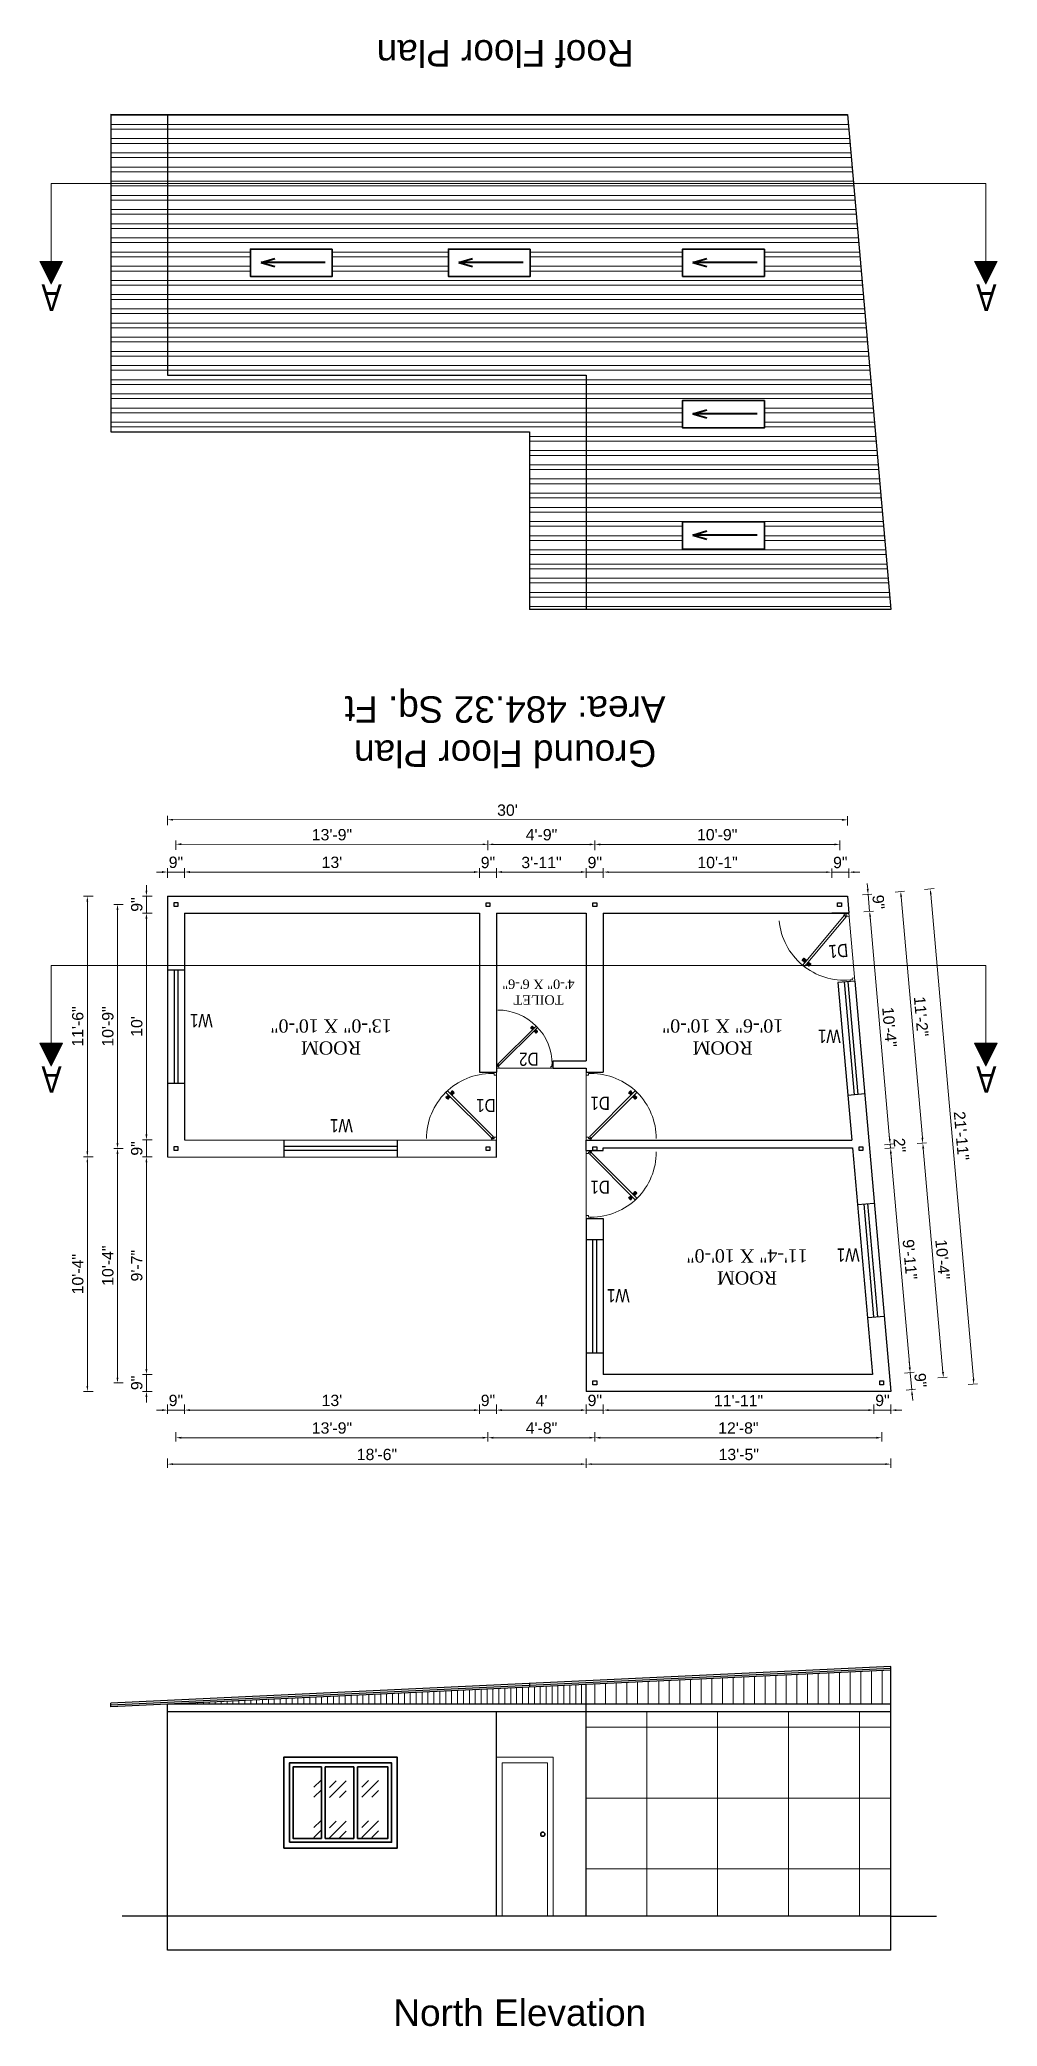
# Model space of a CAD drawing. Header units: inches. Extents: x 392906 to 410488, y -52747 to -40742.
# Drawn here: x 400142 to 400648, y -49808 to -48757 of the extents above; entities that cross this region are included whole.
import ezdxf

# ---------------------------------------------------------------- set-up
doc = ezdxf.new("R2010")
doc.units = ezdxf.units.IN
doc.header["$LTSCALE"] = 2
doc.header["$MEASUREMENT"] = 0
doc.header["$PDMODE"] = 34
doc.layers.get('0').update_dxf_attribs({"linetype": 'CONTINUOUS'})
doc.layers.get('DEFPOINTS').update_dxf_attribs({"color": 141, "linetype": 'CONTINUOUS'})
for name, color, linetype, lineweight in [('1', 7, 'CONTINUOUS', 13), ('DIM_LINE', 173, 'CONTINUOUS', 20), ('door', 20, 'CONTINUOUS', 35), ('DOOR & WIN', 1, 'CONTINUOUS', 25), ('PUERTAS', 7, 'CONTINUOUS', 9), ('steps', 253, 'CONTINUOUS', 20), ('WALL - A', 1, 'CONTINUOUS', 40)]:
    doc.layers.add(name, color=color, linetype=linetype, lineweight=lineweight)
doc.styles.add('Lettring Text', font='arial.ttf')
doc.styles.get("Standard").update_dxf_attribs({"font": 'ARIALN.TTF'})
doc.dimstyles.new('Copy of Standard', dxfattribs={"dimtxt": 6, "dimasz": 2.875, "dimexe": 2, "dimexo": 4, "dimgap": 2, "dimtad": 1, "dimdec": 0, "dimrnd": 1, "dimzin": 0, "dimdsep": 46, "dimlunit": 4, "dimtxsty": 'Lettring Text', "dimcen": 0.1, "dimclrd": 7, "dimclre": 7, "dimclrt": 7, "dimazin": 0, "dimtfac": 0.645, "dimtdec": 0, "dimtmove": 1, "dimatfit": 0, "dimfxl": 3, "dimfxlon": 1, "dimtfillclr": 256, "dimtolj": 1, "dimtzin": 0, "dimlwd": -1, "dimlwe": -1, "dimarcsym": 2})
pattern_1 = [(360, (798872.875, -98167.326), (1e-15, 7.5), []), (360, (798875.375, -98169.826), (1e-15, 7.5), [])]

msp = doc.modelspace()

# ---------------------------------------------------------------- texts
at = {"color": 7, "linetype": 'ByBlock', "lineweight": 5, "char_height": 14, "rotation": 180}
for s, insert, width, attachment_point in [('{\\fArial CE|b0|i0|c0|p34;Roof\\fArial CE|b0|i0|c238|p34; Floor Plan}', (400387.7, -48764.6), 235.547, 5), ('A', (400142.5, -48900.9), 26.58, 3), ('A', (400636.8, -48900.9), 26.58, 3), ('{\\fArial CE|b0|i0|c238|p34;Ground Floor Plan\\PArea: \\fArial CE|b0|i0|c0|p34;484.32\\fArial CE|b0|i0|c238|p34; Sq. Ft}', (400387.7, -49121.3), 235.547, 5), ('A', (400142.5, -49314.4), 26.58, 3), ('A', (400636.8, -49314.4), 26.58, 3)]:
    msp.add_mtext(s, dxfattribs=dict(at, insert=insert, width=width, attachment_point=attachment_point))
at = {"color": 7, "linetype": 'ByBlock', "lineweight": 5, "insert": (400395.4, -49801.1), "char_height": 14, "width": 235.547, "attachment_point": 5}
msp.add_mtext('{\\fArial CE|b0|i0|c0|p34;North Elevation}', dxfattribs=at)
at = {"layer": 'steps', "color": 7, "ltscale": 0.3, "char_height": 7}
for s, insert, attachment_point, rotation in [('{\\W1;D1}', (400563.6, -49236), 8, 185.0252), ('D2', (400400.2, -49300.2), 2, 180), ('{\\W1;D1}', (400377.5, -49324.7), 2, 180), ('{\\W1;D1}', (400437.9, -49323.5), 2, 180), ('{\\W1;D1}', (400437.9, -49360.9), 8, 180)]:
    msp.add_mtext_dynamic_manual_height_columns(s, width=18.621, gutter_width=40, heights=[0], dxfattribs=dict(at, insert=insert, attachment_point=attachment_point, rotation=rotation))
at = {"layer": 'steps', "color": 7, "ltscale": 0.3, "rotation": 180}
for s, insert, char_height, width, attachment_point in [('{\\fTimes New Roman|b0|i0|c0|p18;TOILET\\P4\'-0" X 6\'-6"}', (400405.3, -49267.9), 5, 67.662, 2), ('W1', (400227, -49272.8), 7, 18.621, 8), ('{\\fTimes New Roman|b0|i0|c0|p18;ROOM\\P13\'-0" X 10\'-0"}', (400295.6, -49294.3), 7, 67.662, 2), ('{\\fTimes New Roman|b0|i0|c0|p18;ROOM\\P10\'-6" X 10\'-0"}', (400502.7, -49294.3), 7, 67.662, 2), ('W1', (400559.1, -49281.1), 7, 18.621, 8), ('W1', (400301.1, -49328.4), 7, 18.621, 8), ('{\\fTimes New Roman|b0|i0|c0|p18;ROOM\\P11\'-4" X 10\'-0"}', (400515.6, -49415.9), 7, 67.662, 2), ('W1', (400569.1, -49396.8), 7, 18.621, 8), ('W1', (400447.5, -49418.3), 7, 18.621, 8)]:
    msp.add_mtext(s, dxfattribs=dict(at, insert=insert, char_height=char_height, width=width, attachment_point=attachment_point))

# ---------------------------------------------------------------- blocks, each defined once
blk = doc.blocks.new('3ft')
at = {"layer": 'PUERTAS', "color": 6}
for p, q in [((1, 2.5), (25.2, 26.7)), ((26, 25.9), (1.8, 1.6)), ((26, 25.9), (25.2, 26.7)), ((0, 2.4), (0, 0)), ((0.7, 2.4), (0, 2.4)), ((1.6, 0), (0, 0)), ((0.7, 1.5), (0.7, 2.4)), ((0.8, 1.5), (0.7, 1.5)), ((0.8, 1.5), (0.8, 2.4)), ((0.8, 1.2), (0.8, 1.5)), ((1.6, 1.2), (0.8, 1.2)), ((1.6, 1.8), (0.9, 2.5)), ((1.6, 1.9), (1, 2.5)), ((1.6, 1.9), (1.6, 1.8)), ((1.8, 1.6), (1.6, 1.8)), ((1.6, 0), (1.6, 1.2)), ((34.4, 0), (34.4, 1.2)), ((34.4, 1.2), (35.2, 1.2)), ((34.4, 0), (36, 0)), ((35.2, 1.2), (35.2, 2.4)), ((35.2, 2.4), (36, 2.4)), ((36, 0), (36, 2.4))]:
    blk.add_line(p, q, dxfattribs=at)
at = {"layer": 'PUERTAS', "color": 8}
for p, q in [((22.6, 24.9), (21.6, 25.7)), ((22.6, 25), (21.7, 25.7)), ((22.7, 25.1), (21.8, 25.9)), ((22.1, 26.3), (22, 26.1)), ((22.9, 25.2), (22, 26.1)), ((22.1, 26.3), (22.3, 26.4)), ((22.3, 26.4), (22.3, 26.4)), ((23.2, 25.5), (22.3, 26.4)), ((23.3, 25.7), (22.5, 26.6)), ((23.5, 25.8), (22.7, 26.8)), ((23.4, 25.8), (22.7, 26.7)), ((22.7, 24.3), (23, 24.8)), ((23, 25), (22.8, 25.1)), ((23, 25), (22.9, 25.2)), ((23, 25), (22.9, 25.1)), ((22.9, 24.5), (23.1, 24.9)), ((23.1, 25.1), (23, 25.2)), ((23.1, 24.8), (23.2, 25)), ((23.3, 25.3), (23.2, 25.4)), ((23.4, 25.4), (23.3, 25.6)), ((23.4, 25.4), (23.3, 25.5)), ((23.4, 25.4), (23.3, 25.5)), ((23.3, 24.9), (23.3, 25.1)), ((23.5, 25.1), (23.3, 25.1)), ((23.6, 25.3), (23.4, 25.2)), ((23.9, 25.5), (23.5, 25.3)), ((24.1, 25.7), (23.6, 25.4)), ((23.6, 23.4), (24.1, 23.7)), ((23.8, 23.6), (24.2, 23.8)), ((24.1, 23.8), (24.3, 23.9)), ((24.2, 24), (24.4, 24)), ((24.2, 23.3), (25, 22.3)), ((24.3, 23.7), (24.4, 23.6)), ((24.3, 23.7), (24.5, 23.6)), ((24.3, 23.6), (24.4, 23.5)), ((24.3, 23.3), (25.1, 22.4)), ((24.4, 24.2), (24.4, 24)), ((24.4, 23.8), (24.5, 23.7)), ((24.4, 23.4), (25.2, 22.5)), ((24.6, 24.3), (24.5, 24.1)), ((24.5, 23.6), (25.4, 22.7)), ((24.8, 24.6), (24.6, 24.2)), ((24.6, 24), (24.7, 23.9)), ((25, 24.8), (24.7, 24.3)), ((24.7, 24.1), (24.8, 23.9)), ((24.7, 24.1), (24.8, 24)), ((24.8, 24.1), (24.9, 24)), ((24.8, 23.8), (25.7, 23)), ((25, 24), (25.9, 23.2)), ((25.1, 24.2), (26.1, 23.4)), ((25.1, 24.1), (26, 23.3)), ((25.6, 22.8), (25.4, 22.7)), ((25.6, 22.8), (25.7, 23)), ((25.7, 23), (25.7, 23)), ((0, 0), (36, 0))]:
    blk.add_line(p, q, dxfattribs=at)
at = {"layer": 'PUERTAS', "color": 1}
for p, q in [((21.7, 25.8), (22.1, 26.3)), ((21.7, 25.7), (22.2, 26.2)), ((21.7, 25.8), (21.7, 25.8)), ((22.5, 25), (21.7, 25.6)), ((22.6, 26.7), (22.1, 26.3)), ((22.7, 26.7), (22.2, 26.2)), ((22.6, 26.7), (22.6, 26.7)), ((22.6, 25), (23, 25.4)), ((22.6, 24.3), (22.9, 24.7)), ((22.6, 24.1), (22.6, 24.1)), ((22.7, 25.1), (22.7, 25.1)), ((23.4, 25.9), (22.8, 26.7)), ((22.8, 25.1), (23.1, 25.3)), ((22.9, 25), (22.8, 25.1)), ((22.9, 24.9), (23.2, 25.2)), ((22.9, 24.8), (22.9, 24.8)), ((22.9, 24.7), (22.9, 24.7)), ((23.4, 25.8), (23, 25.4)), ((23.3, 25.6), (23.1, 25.3)), ((23.5, 25.5), (23.2, 25.2)), ((23.3, 25.7), (23.3, 25.7)), ((23.4, 25.5), (23.3, 25.6)), ((23.4, 23.3), (23.4, 23.3)), ((23.6, 25.5), (23.6, 25.5)), ((23.6, 23.3), (24, 23.6)), ((24.1, 25.8), (23.7, 25.5)), ((23.7, 25.5), (23.7, 25.5)), ((24, 23.6), (24, 23.6)), ((24.1, 23.6), (24.1, 23.6)), ((24.3, 25.8), (24.3, 25.8)), ((24.3, 23.6), (24.5, 23.9)), ((24.3, 23.3), (24.7, 23.7)), ((24.3, 23.6), (24.4, 23.5)), ((24.3, 23.2), (24.9, 22.4)), ((24.4, 23.5), (24.6, 23.8)), ((24.4, 23.4), (24.4, 23.4)), ((24.8, 24.1), (24.5, 23.9)), ((24.9, 24), (24.6, 23.8)), ((25.1, 24.1), (24.7, 23.7)), ((25.1, 24.8), (24.8, 24.4)), ((24.8, 24.4), (24.8, 24.4)), ((24.8, 24.3), (24.8, 24.3)), ((24.8, 24.1), (24.9, 24)), ((25, 24), (25, 24)), ((25, 22.4), (25.5, 22.9)), ((25.1, 25), (25.1, 25)), ((25.1, 22.4), (25.6, 22.8)), ((25.1, 22.4), (25.1, 22.4)), ((25.2, 24.1), (26, 23.5)), ((26, 23.4), (25.5, 22.9)), ((26, 23.3), (25.6, 22.8)), ((26, 23.3), (26, 23.3))]:
    blk.add_line(p, q, dxfattribs=at)
at = {"layer": 'PUERTAS', "color": 2}
for p, q in [((22, 26.1), (22, 26.1)), ((25.4, 22.7), (25.4, 22.7))]:
    blk.add_line(p, q, dxfattribs=at)
at = {"layer": 'PUERTAS', "color": 6}
for radius in [0.155, 0.0752]:
    blk.add_circle((0.8, 2.6), radius, dxfattribs=at)
blk.add_arc((0.8, 2.6), 34.4, 359.7285, 90.0333, dxfattribs=at)
at = {"layer": 'PUERTAS', "color": 1}
for centre, start, end in [((22.5, 25), 231.0764, 315), ((22.7, 24.2), 135, 225), ((22.7, 26.7), 38.9236, 135), ((22.8, 25.1), 225, 315), ((23, 24.9), 135, 219.7428), ((22.9, 24.8), 315, 39.7428), ((23.3, 25.6), 315, 45), ((23.4, 25.9), 315, 38.9236), ((23.5, 23.4), 225, 315), ((23.5, 25.4), 50.2572, 135), ((23.6, 25.5), 230.2572, 315), ((24.1, 23.6), 50.2572, 135), ((24.2, 25.7), 45, 135), ((24.2, 23.7), 230.2572, 315), ((24.3, 23.2), 135, 218.9236), ((24.4, 23.5), 135, 225), ((24.8, 24.3), 135, 219.7428), ((24.7, 24.2), 315, 39.7428), ((24.9, 24), 45, 135), ((25, 22.4), 218.9236, 315), ((25, 24.9), 315, 45), ((25.2, 24.1), 51.0764, 135), ((26, 23.4), 315, 51.0764)]:
    blk.add_arc(centre, 0.08, start, end, dxfattribs=at)
blk = doc.blocks.new('*U199')
at = {"color": 3, "xscale": -1}
blk.add_blockref('3ft', (42, 0), dxfattribs=at)
blk = doc.blocks.new('2ft6in')
at = {"layer": 'PUERTAS', "color": 2}
for p, q in [((0.8, 2.1), (21, 22.3)), ((21.7, 21.6), (1.5, 1.4)), ((18.3, 21.8), (18.3, 21.8)), ((21.7, 21.6), (21, 22.3)), ((21.2, 18.9), (21.2, 18.9)), ((0, 2), (0, 0)), ((0.6, 2), (0, 2)), ((1.3, 0), (0, 0)), ((0.6, 1.3), (0.6, 2)), ((0.7, 1.3), (0.6, 1.3)), ((0.7, 1.3), (0.7, 2)), ((0.7, 1), (0.7, 1.3)), ((1.3, 1), (0.7, 1)), ((1.4, 1.6), (0.8, 2.1)), ((1.3, 1.5), (0.8, 2.1)), ((1.4, 1.6), (1.3, 1.5)), ((1.5, 1.4), (1.3, 1.5)), ((1.3, 0), (1.3, 1)), ((28.7, 0), (28.7, 1)), ((28.7, 1), (29.3, 1)), ((28.7, 0), (30, 0)), ((29.3, 1), (29.3, 2)), ((29.3, 2), (30, 2)), ((30, 0), (30, 2))]:
    blk.add_line(p, q, dxfattribs=at)
at = {"layer": 'PUERTAS', "color": 8}
for p, q in [((18.8, 20.8), (18, 21.4)), ((18.9, 20.8), (18.1, 21.5)), ((19, 20.9), (18.2, 21.6)), ((18.4, 21.9), (18.3, 21.8)), ((19.1, 21), (18.3, 21.7)), ((18.4, 21.9), (18.6, 22)), ((18.6, 22), (18.6, 22)), ((19.3, 21.3), (18.6, 22)), ((19.4, 21.4), (18.8, 22.1)), ((19.6, 21.5), (18.9, 22.3)), ((19.5, 21.5), (18.9, 22.3)), ((19.3, 20.9), (19.2, 21)), ((19.4, 21.1), (19.3, 21.2)), ((19.5, 21.2), (19.4, 21.3)), ((19.5, 21.2), (19.4, 21.3)), ((19.5, 21.1), (19.4, 21.2)), ((19.7, 21.1), (19.5, 21)), ((20.1, 21.4), (19.6, 21.1)), ((19.9, 21.2), (19.6, 21.1)), ((18.9, 20.3), (19.2, 20.7)), ((19.1, 20.8), (19, 20.9)), ((19.2, 20.9), (19.1, 21)), ((19.1, 20.8), (19.1, 20.9)), ((19.1, 20.4), (19.3, 20.8)), ((19.3, 20.6), (19.3, 20.8)), ((19.4, 20.8), (19.4, 20.9)), ((19.6, 20.9), (19.4, 20.9)), ((19.7, 19.5), (20.1, 19.8)), ((19.9, 19.7), (20.2, 19.8)), ((20.1, 19.9), (20.3, 19.9)), ((20.2, 20), (20.3, 20)), ((20.2, 19.7), (20.3, 19.6)), ((20.2, 19.7), (20.3, 19.6)), ((20.2, 19.4), (20.9, 18.7)), ((20.2, 19.4), (20.8, 18.6)), ((20.3, 20.1), (20.4, 20)), ((20.3, 19.8), (20.4, 19.7)), ((20.3, 19.5), (21, 18.8)), ((20.5, 20.3), (20.4, 20.1)), ((20.4, 19.8), (20.4, 19.7)), ((20.7, 20.5), (20.5, 20.2)), ((20.5, 20), (20.6, 19.9)), ((20.5, 19.6), (21.1, 18.9)), ((20.8, 20.6), (20.6, 20.2)), ((20.6, 20.1), (20.7, 20)), ((20.6, 20.1), (20.7, 20)), ((20.6, 20), (20.7, 20)), ((20.7, 19.9), (21.4, 19.2)), ((20.8, 20), (21.6, 19.3)), ((20.9, 20.1), (21.7, 19.5)), ((21, 20.1), (21.7, 19.5)), ((21.3, 19), (21.2, 18.9)), ((21.3, 19), (21.4, 19.1)), ((21.4, 19.2), (21.4, 19.1)), ((0, 0), (30, 0))]:
    blk.add_line(p, q, dxfattribs=at)
at = {"layer": 'PUERTAS', "color": 1}
for p, q in [((18.1, 21.5), (18.5, 21.9)), ((18.1, 21.4), (18.5, 21.9)), ((18.1, 21.5), (18.1, 21.5)), ((18.7, 20.8), (18.1, 21.3)), ((18.9, 22.3), (18.5, 21.9)), ((18.8, 22.2), (18.5, 21.9)), ((18.8, 22.2), (18.8, 22.2)), ((18.8, 20.8), (19.2, 21.2)), ((19.5, 21.6), (19, 22.3)), ((19, 20.9), (19.2, 21.1)), ((19.5, 21.5), (19.2, 21.2)), ((19.5, 21.3), (19.2, 21.1)), ((19.5, 21.2), (19.3, 21)), ((19.4, 21.4), (19.5, 21.4)), ((19.5, 21.2), (19.4, 21.3)), ((19.6, 21.2), (19.6, 21.2)), ((20.1, 21.5), (19.7, 21.2)), ((19.7, 21.2), (19.7, 21.2)), ((20.2, 21.5), (20.2, 21.5)), ((18.8, 20.2), (19.1, 20.6)), ((18.9, 20.1), (18.8, 20.1)), ((18.9, 20.9), (18.9, 20.9)), ((19.1, 20.8), (19, 20.9)), ((19.1, 20.8), (19.3, 21)), ((19.1, 20.7), (19.1, 20.7)), ((19.1, 20.6), (19.1, 20.6)), ((19.5, 19.4), (19.5, 19.4)), ((19.6, 19.4), (20, 19.7)), ((20, 19.7), (20, 19.7)), ((20.1, 19.7), (20.1, 19.7)), ((20.2, 19.7), (20.4, 19.9)), ((20.2, 19.4), (20.6, 19.8)), ((20.2, 19.7), (20.3, 19.6)), ((20.2, 19.3), (20.8, 18.6)), ((20.3, 19.6), (20.5, 19.8)), ((20.3, 19.5), (20.3, 19.5)), ((20.6, 20.1), (20.4, 19.9)), ((20.7, 20), (20.5, 19.8)), ((20.7, 20.2), (20.6, 20.2)), ((20.9, 20.1), (20.6, 19.8)), ((20.6, 20.1), (20.7, 20)), ((20.9, 20.7), (20.7, 20.3)), ((20.7, 20.3), (20.7, 20.3)), ((20.8, 20), (20.8, 20)), ((20.9, 20.8), (20.9, 20.8)), ((20.9, 18.6), (21.3, 19.1)), ((20.9, 18.7), (21.3, 19)), ((20.9, 18.7), (20.9, 18.7)), ((21, 20.1), (21.7, 19.6)), ((21.7, 19.5), (21.3, 19.1)), ((21.7, 19.4), (21.3, 19)), ((21.6, 19.4), (21.7, 19.4))]:
    blk.add_line(p, q, dxfattribs=at)
at = {"layer": 'PUERTAS', "color": 2}
for radius in [0.129, 0.0627]:
    blk.add_circle((0.7, 2.1), radius, dxfattribs=at)
at = {"layer": 'PUERTAS', "color": 8}
blk.add_arc((0.7, 2.1), 28.7, 359.7285, 90.0333, dxfattribs=at)
at = {"layer": 'PUERTAS', "color": 1}
for centre, start, end in [((18.9, 22.2), 38.9236, 135), ((19.5, 21.6), 315, 38.9236), ((19.4, 21.4), 315, 45), ((19.6, 21.2), 50.2572, 135), ((19.7, 21.3), 230.2572, 315), ((20.2, 21.4), 45, 135), ((18.8, 20.8), 231.0764, 315), ((18.9, 20.2), 135, 225), ((19, 20.9), 225, 315), ((19.2, 20.7), 135, 219.7428), ((19.1, 20.6), 315, 39.7428), ((19.6, 19.5), 225, 315), ((20.1, 19.6), 50.2572, 135), ((20.2, 19.7), 230.2572, 315), ((20.3, 19.4), 135, 218.9236), ((20.4, 19.5), 135, 225), ((20.7, 20.3), 135, 219.7428), ((20.6, 20.2), 315, 39.7428), ((20.8, 20), 45, 135), ((20.8, 18.7), 218.9236, 315), ((20.9, 20.7), 315, 45), ((21, 20.1), 51.0764, 135), ((21.7, 19.5), 315, 51.0764)]:
    blk.add_arc(centre, 0.0667, start, end, dxfattribs=at)
blk = doc.blocks.new('*U202')
at = {"color": 3}
blk.add_blockref('2ft6in', (0, 0), dxfattribs=at)
blk = doc.blocks.new('*D670')
at = {"layer": 'DEFPOINTS', "color": 0, "ltscale": 0.5, "transparency": 16777216}
for p in [(400209.1, -49197.7), (400209.1, -49210.4), (400218.1, -49210.4)]:
    blk.add_point(p, dxfattribs=at)
at = {"layer": 'steps', "color": 7, "ltscale": 0.5, "transparency": 16777216}
for p, q in [((400206.3, -49197.7), (400203.4, -49197.7)), ((400209.1, -49200.7), (400209.1, -49195.7)), ((400218.1, -49197.7), (400209.1, -49197.7)), ((400218.1, -49200.7), (400218.1, -49195.7)), ((400221, -49197.7), (400223.9, -49197.7))]:
    blk.add_line(p, q, dxfattribs=at)
for points in [[(400206.3, -49197.2), (400206.3, -49198.2), (400209.1, -49197.7)], [(400221, -49197.2), (400221, -49198.2), (400218.1, -49197.7)]]:
    blk.add_solid(points, dxfattribs=at)
at = {"layer": 'steps', "color": 7, "ltscale": 0.5, "transparency": 16777216, "insert": (400213.6, -49192.6), "char_height": 6, "attachment_point": 5, "rotation": 359.9867, "style": 'Lettring Text'}
blk.add_mtext('\\A1;9"', dxfattribs=at)
blk = doc.blocks.new('*D671')
at = {"layer": 'DEFPOINTS', "color": 0, "ltscale": 0.5, "transparency": 16777216}
for p in [(400374.1, -49197.7), (400218.1, -49210.4), (400374.1, -49219.5)]:
    blk.add_point(p, dxfattribs=at)
at = {"layer": 'steps', "color": 7, "ltscale": 0.5, "transparency": 16777216}
for p, q in [((400218.1, -49200.7), (400218.1, -49195.7)), ((400221, -49197.7), (400371.3, -49197.7)), ((400374.1, -49200.7), (400374.1, -49195.7))]:
    blk.add_line(p, q, dxfattribs=at)
for points in [[(400221, -49197.2), (400221, -49198.2), (400218.1, -49197.7)], [(400371.3, -49197.2), (400371.3, -49198.2), (400374.1, -49197.7)]]:
    blk.add_solid(points, dxfattribs=at)
at = {"layer": 'steps', "color": 7, "ltscale": 0.5, "transparency": 16777216, "insert": (400296.1, -49192.6), "char_height": 6, "attachment_point": 5, "rotation": 359.9867, "style": 'Lettring Text'}
blk.add_mtext("\\A1;13'", dxfattribs=at)
blk = doc.blocks.new('*D672')
at = {"layer": 'DEFPOINTS', "color": 0, "ltscale": 0.5, "transparency": 16777216}
for p in [(400383.1, -49197.7), (400374.1, -49219.5), (400383.1, -49219.5)]:
    blk.add_point(p, dxfattribs=at)
at = {"layer": 'steps', "color": 7, "ltscale": 0.5, "transparency": 16777216}
for p, q in [((400371.3, -49197.7), (400368.4, -49197.7)), ((400374.1, -49200.7), (400374.1, -49195.7)), ((400374.1, -49197.7), (400383.1, -49197.7)), ((400383.1, -49200.7), (400383.1, -49195.7)), ((400386, -49197.7), (400388.9, -49197.7))]:
    blk.add_line(p, q, dxfattribs=at)
for points in [[(400371.3, -49197.2), (400371.3, -49198.2), (400374.1, -49197.7)], [(400386, -49197.2), (400386, -49198.2), (400383.1, -49197.7)]]:
    blk.add_solid(points, dxfattribs=at)
at = {"layer": 'steps', "color": 7, "ltscale": 0.5, "transparency": 16777216, "insert": (400378.6, -49192.7), "char_height": 6, "attachment_point": 5, "rotation": 359.9867, "style": 'Lettring Text'}
blk.add_mtext('\\A1;9"', dxfattribs=at)
blk = doc.blocks.new('*D673')
at = {"layer": 'DEFPOINTS', "color": 0, "ltscale": 0.5, "transparency": 16777216}
for p in [(400430.6, -49197.7), (400383.1, -49219.5), (400430.6, -49219.5)]:
    blk.add_point(p, dxfattribs=at)
at = {"layer": 'steps', "color": 7, "ltscale": 0.5, "transparency": 16777216}
for p, q in [((400383.1, -49200.7), (400383.1, -49195.7)), ((400386, -49197.7), (400427.8, -49197.7)), ((400430.6, -49200.7), (400430.6, -49195.7))]:
    blk.add_line(p, q, dxfattribs=at)
for points in [[(400386, -49197.2), (400386, -49198.2), (400383.1, -49197.7)], [(400427.8, -49197.2), (400427.8, -49198.2), (400430.6, -49197.7)]]:
    blk.add_solid(points, dxfattribs=at)
at = {"layer": 'steps', "color": 7, "ltscale": 0.5, "transparency": 16777216, "insert": (400406.9, -49192.7), "char_height": 6, "attachment_point": 5, "rotation": 359.9867, "style": 'Lettring Text'}
blk.add_mtext('\\A1;3\'-11"', dxfattribs=at)
blk = doc.blocks.new('*D674')
at = {"layer": 'DEFPOINTS', "color": 0, "ltscale": 0.5, "transparency": 16777216}
for p in [(400439.6, -49197.7), (400430.6, -49219.5), (400439.6, -49219.5)]:
    blk.add_point(p, dxfattribs=at)
at = {"layer": 'steps', "color": 7, "ltscale": 0.5, "transparency": 16777216}
for p, q in [((400427.8, -49197.7), (400424.9, -49197.7)), ((400430.6, -49200.7), (400430.6, -49195.7)), ((400430.6, -49197.7), (400439.6, -49197.7)), ((400439.6, -49200.7), (400439.6, -49195.7)), ((400442.5, -49197.7), (400445.4, -49197.7))]:
    blk.add_line(p, q, dxfattribs=at)
for points in [[(400427.8, -49197.2), (400427.8, -49198.2), (400430.6, -49197.7)], [(400442.5, -49197.3), (400442.5, -49198.2), (400439.6, -49197.7)]]:
    blk.add_solid(points, dxfattribs=at)
at = {"layer": 'steps', "color": 7, "ltscale": 0.5, "transparency": 16777216, "insert": (400435.1, -49192.7), "char_height": 6, "attachment_point": 5, "rotation": 359.9867, "style": 'Lettring Text'}
blk.add_mtext('\\A1;9"', dxfattribs=at)
blk = doc.blocks.new('*D675')
at = {"layer": 'DEFPOINTS', "color": 0, "ltscale": 0.5, "transparency": 16777216}
for p in [(400560.4, -49197.8), (400439.6, -49219.5), (400560.4, -49219.5)]:
    blk.add_point(p, dxfattribs=at)
at = {"layer": 'steps', "color": 7, "ltscale": 0.5, "transparency": 16777216}
for p, q in [((400439.6, -49200.7), (400439.6, -49195.7)), ((400442.5, -49197.7), (400557.6, -49197.8)), ((400560.4, -49200.8), (400560.4, -49195.8))]:
    blk.add_line(p, q, dxfattribs=at)
for points in [[(400442.5, -49197.3), (400442.5, -49198.2), (400439.6, -49197.7)], [(400557.6, -49197.3), (400557.6, -49198.2), (400560.4, -49197.8)]]:
    blk.add_solid(points, dxfattribs=at)
at = {"layer": 'steps', "color": 7, "ltscale": 0.5, "transparency": 16777216, "insert": (400500, -49192.7), "char_height": 6, "attachment_point": 5, "rotation": 359.9867, "style": 'Lettring Text'}
blk.add_mtext('\\A1;10\'-1"', dxfattribs=at)
blk = doc.blocks.new('*D676')
at = {"layer": 'DEFPOINTS', "color": 0, "ltscale": 0.5, "transparency": 16777216}
for p in [(400569.5, -49197.8), (400560.4, -49219.5), (400569.5, -49219.5)]:
    blk.add_point(p, dxfattribs=at)
at = {"layer": 'steps', "color": 7, "ltscale": 0.5, "transparency": 16777216}
for p, q in [((400557.6, -49197.8), (400554.7, -49197.8)), ((400560.4, -49200.8), (400560.4, -49195.8)), ((400560.4, -49197.8), (400569.5, -49197.8)), ((400569.5, -49200.8), (400569.5, -49195.8)), ((400572.3, -49197.8), (400575.2, -49197.8))]:
    blk.add_line(p, q, dxfattribs=at)
for points in [[(400557.6, -49197.3), (400557.6, -49198.2), (400560.4, -49197.8)], [(400572.3, -49197.3), (400572.3, -49198.2), (400569.5, -49197.8)]]:
    blk.add_solid(points, dxfattribs=at)
at = {"layer": 'steps', "color": 7, "ltscale": 0.5, "transparency": 16777216, "insert": (400564.9, -49192.7), "char_height": 6, "attachment_point": 5, "rotation": 359.9867, "style": 'Lettring Text'}
blk.add_mtext('\\A1;9"', dxfattribs=at)
blk = doc.blocks.new('*D677')
at = {"layer": 'DEFPOINTS', "color": 0, "ltscale": 0.5, "transparency": 16777216}
for p in [(400435.1, -49183.1), (400435.1, -49215), (400564.5, -49215)]:
    blk.add_point(p, dxfattribs=at)
at = {"layer": 'steps', "color": 7, "ltscale": 0.5, "transparency": 16777216}
for p, q in [((400435.1, -49186.1), (400435.1, -49181.1)), ((400564.6, -49186.1), (400564.6, -49181.1)), ((400561.7, -49183.1), (400438, -49183.1))]:
    blk.add_line(p, q, dxfattribs=at)
for points in [[(400438, -49182.6), (400438, -49183.6), (400435.1, -49183.1)], [(400561.7, -49182.6), (400561.7, -49183.6), (400564.6, -49183.1)]]:
    blk.add_solid(points, dxfattribs=at)
at = {"layer": 'steps', "color": 7, "ltscale": 0.5, "transparency": 16777216, "insert": (400499.8, -49178), "char_height": 6, "attachment_point": 5, "rotation": 359.9867, "style": 'Lettring Text'}
blk.add_mtext('\\A1;10\'-9"', dxfattribs=at)
blk = doc.blocks.new('*D678')
at = {"layer": 'DEFPOINTS', "color": 0, "ltscale": 0.5, "transparency": 16777216}
for p in [(400378.6, -49183.1), (400378.6, -49215), (400435.1, -49215)]:
    blk.add_point(p, dxfattribs=at)
at = {"layer": 'steps', "color": 7, "ltscale": 0.5, "transparency": 16777216}
for p, q in [((400378.6, -49186.1), (400378.6, -49181.1)), ((400435.1, -49186.1), (400435.1, -49181.1)), ((400432.3, -49183.1), (400381.5, -49183.1))]:
    blk.add_line(p, q, dxfattribs=at)
for points in [[(400381.5, -49182.6), (400381.5, -49183.5), (400378.6, -49183.1)], [(400432.3, -49182.6), (400432.3, -49183.6), (400435.1, -49183.1)]]:
    blk.add_solid(points, dxfattribs=at)
at = {"layer": 'steps', "color": 7, "ltscale": 0.5, "transparency": 16777216, "insert": (400406.9, -49178), "char_height": 6, "attachment_point": 5, "rotation": 359.9867, "style": 'Lettring Text'}
blk.add_mtext('\\A1;4\'-9"', dxfattribs=at)
blk = doc.blocks.new('*D679')
at = {"layer": 'DEFPOINTS', "color": 0, "ltscale": 0.5, "transparency": 16777216}
for p in [(400213.6, -49183), (400213.6, -49214.9), (400378.6, -49215)]:
    blk.add_point(p, dxfattribs=at)
at = {"layer": 'steps', "color": 7, "ltscale": 0.5, "transparency": 16777216}
for p, q in [((400213.6, -49186), (400213.6, -49181)), ((400378.6, -49186.1), (400378.6, -49181.1)), ((400375.8, -49183.1), (400216.5, -49183))]:
    blk.add_line(p, q, dxfattribs=at)
for points in [[(400216.5, -49182.5), (400216.5, -49183.5), (400213.6, -49183)], [(400375.8, -49182.6), (400375.8, -49183.5), (400378.6, -49183.1)]]:
    blk.add_solid(points, dxfattribs=at)
at = {"layer": 'steps', "color": 7, "ltscale": 0.5, "transparency": 16777216, "insert": (400296.1, -49178), "char_height": 6, "attachment_point": 5, "rotation": 359.9867, "style": 'Lettring Text'}
blk.add_mtext('\\A1;13\'-9"', dxfattribs=at)
blk = doc.blocks.new('*D680')
at = {"layer": 'DEFPOINTS', "color": 0, "ltscale": 0.5, "transparency": 16777216}
for p in [(400568.7, -49170.1), (400209.1, -49210.4), (400568.7, -49210.5)]:
    blk.add_point(p, dxfattribs=at)
at = {"layer": 'steps', "color": 7, "ltscale": 0.5, "transparency": 16777216}
for p, q in [((400209.1, -49173), (400209.1, -49168)), ((400212, -49170), (400565.8, -49170.1)), ((400568.7, -49173.1), (400568.7, -49168.1))]:
    blk.add_line(p, q, dxfattribs=at)
for points in [[(400212, -49169.6), (400212, -49170.5), (400209.1, -49170)], [(400565.8, -49169.6), (400565.8, -49170.6), (400568.7, -49170.1)]]:
    blk.add_solid(points, dxfattribs=at)
at = {"layer": 'steps', "color": 7, "ltscale": 0.5, "transparency": 16777216, "insert": (400388.9, -49165), "char_height": 6, "attachment_point": 5, "rotation": 359.9867, "style": 'Lettring Text'}
blk.add_mtext("\\A1;30'", dxfattribs=at)
blk = doc.blocks.new('*D681')
at = {"layer": 'DEFPOINTS', "color": 0, "ltscale": 0.5, "transparency": 16777216}
for p in [(400582.7, -49472.4), (400591.7, -49472.4), (400582.7, -49482.3)]:
    blk.add_point(p, dxfattribs=at)
at = {"layer": 'steps', "color": 7, "ltscale": 0.5, "transparency": 16777216}
for p, q in [((400579.8, -49482.3), (400576.9, -49482.3)), ((400582.7, -49479.3), (400582.7, -49484.3)), ((400591.7, -49482.3), (400582.7, -49482.3)), ((400591.7, -49479.3), (400591.7, -49484.3)), ((400594.6, -49482.3), (400597.5, -49482.3))]:
    blk.add_line(p, q, dxfattribs=at)
for points in [[(400579.8, -49481.8), (400579.8, -49482.8), (400582.7, -49482.3)], [(400594.6, -49481.8), (400594.6, -49482.8), (400591.7, -49482.3)]]:
    blk.add_solid(points, dxfattribs=at)
at = {"layer": 'steps', "color": 7, "ltscale": 0.5, "transparency": 16777216, "insert": (400587.2, -49477.2), "char_height": 6, "attachment_point": 5, "style": 'Lettring Text'}
blk.add_mtext('\\A1;9"', dxfattribs=at)
blk = doc.blocks.new('*D682')
at = {"layer": 'DEFPOINTS', "color": 0, "ltscale": 0.5, "transparency": 16777216}
for p in [(400439.6, -49463.4), (400582.7, -49472.4), (400439.6, -49482.3)]:
    blk.add_point(p, dxfattribs=at)
at = {"layer": 'steps', "color": 7, "ltscale": 0.5, "transparency": 16777216}
for p, q in [((400439.6, -49479.3), (400439.6, -49484.3)), ((400579.8, -49482.3), (400442.5, -49482.3)), ((400582.7, -49479.3), (400582.7, -49484.3))]:
    blk.add_line(p, q, dxfattribs=at)
for points in [[(400442.5, -49481.8), (400442.5, -49482.8), (400439.6, -49482.3)], [(400579.8, -49481.8), (400579.8, -49482.8), (400582.7, -49482.3)]]:
    blk.add_solid(points, dxfattribs=at)
at = {"layer": 'steps', "color": 7, "ltscale": 0.5, "transparency": 16777216, "insert": (400511.1, -49477.3), "char_height": 6, "attachment_point": 5, "style": 'Lettring Text'}
blk.add_mtext('\\A1;11\'-11"', dxfattribs=at)
blk = doc.blocks.new('*D683')
at = {"layer": 'DEFPOINTS', "color": 0, "ltscale": 0.5, "transparency": 16777216}
for p in [(400439.6, -49463.4), (400430.6, -49472.4), (400430.6, -49482.3)]:
    blk.add_point(p, dxfattribs=at)
at = {"layer": 'steps', "color": 7, "ltscale": 0.5, "transparency": 16777216}
for p, q in [((400427.8, -49482.3), (400424.9, -49482.3)), ((400430.6, -49479.3), (400430.6, -49484.3)), ((400439.6, -49482.3), (400430.6, -49482.3)), ((400439.6, -49479.3), (400439.6, -49484.3)), ((400442.5, -49482.3), (400445.4, -49482.3))]:
    blk.add_line(p, q, dxfattribs=at)
for points in [[(400427.8, -49481.8), (400427.8, -49482.8), (400430.6, -49482.3)], [(400442.5, -49481.8), (400442.5, -49482.8), (400439.6, -49482.3)]]:
    blk.add_solid(points, dxfattribs=at)
at = {"layer": 'steps', "color": 7, "ltscale": 0.5, "transparency": 16777216, "insert": (400435.1, -49477.2), "char_height": 6, "attachment_point": 5, "style": 'Lettring Text'}
blk.add_mtext('\\A1;9"', dxfattribs=at)
blk = doc.blocks.new('*D684')
at = {"layer": 'DEFPOINTS', "color": 0, "ltscale": 0.5, "transparency": 16777216}
for p in [(400383.1, -49348.5), (400430.6, -49472.4), (400383.1, -49482.3)]:
    blk.add_point(p, dxfattribs=at)
at = {"layer": 'steps', "color": 7, "ltscale": 0.5, "transparency": 16777216}
for p, q in [((400383.1, -49479.3), (400383.1, -49484.3)), ((400427.8, -49482.3), (400386, -49482.3)), ((400430.6, -49479.3), (400430.6, -49484.3))]:
    blk.add_line(p, q, dxfattribs=at)
for points in [[(400386, -49481.8), (400386, -49482.8), (400383.1, -49482.3)], [(400427.8, -49481.8), (400427.8, -49482.8), (400430.6, -49482.3)]]:
    blk.add_solid(points, dxfattribs=at)
at = {"layer": 'steps', "color": 7, "ltscale": 0.5, "transparency": 16777216, "insert": (400406.9, -49477.3), "char_height": 6, "attachment_point": 5, "style": 'Lettring Text'}
blk.add_mtext("\\A1;4'", dxfattribs=at)
blk = doc.blocks.new('*D685')
at = {"layer": 'DEFPOINTS', "color": 0, "ltscale": 0.5, "transparency": 16777216}
for p in [(400374.1, -49303.5), (400383.1, -49348.5), (400374.1, -49482.3)]:
    blk.add_point(p, dxfattribs=at)
at = {"layer": 'steps', "color": 7, "ltscale": 0.5, "transparency": 16777216}
for p, q in [((400371.3, -49482.3), (400368.4, -49482.3)), ((400374.1, -49479.3), (400374.1, -49484.3)), ((400383.1, -49482.3), (400374.1, -49482.3)), ((400383.1, -49479.3), (400383.1, -49484.3)), ((400386, -49482.3), (400388.9, -49482.3))]:
    blk.add_line(p, q, dxfattribs=at)
for points in [[(400371.3, -49481.8), (400371.3, -49482.8), (400374.1, -49482.3)], [(400386, -49481.8), (400386, -49482.8), (400383.1, -49482.3)]]:
    blk.add_solid(points, dxfattribs=at)
at = {"layer": 'steps', "color": 7, "ltscale": 0.5, "transparency": 16777216, "insert": (400378.6, -49477.2), "char_height": 6, "attachment_point": 5, "style": 'Lettring Text'}
blk.add_mtext('\\A1;9"', dxfattribs=at)
blk = doc.blocks.new('*D686')
at = {"layer": 'DEFPOINTS', "color": 0, "ltscale": 0.5, "transparency": 16777216}
for p in [(400374.1, -49303.5), (400218.1, -49339.4), (400218.1, -49482.3)]:
    blk.add_point(p, dxfattribs=at)
at = {"layer": 'steps', "color": 7, "ltscale": 0.5, "transparency": 16777216}
for p, q in [((400218.1, -49479.3), (400218.1, -49484.3)), ((400371.3, -49482.3), (400221, -49482.3)), ((400374.1, -49479.3), (400374.1, -49484.3))]:
    blk.add_line(p, q, dxfattribs=at)
for points in [[(400221, -49481.8), (400221, -49482.8), (400218.1, -49482.3)], [(400371.3, -49481.8), (400371.3, -49482.8), (400374.1, -49482.3)]]:
    blk.add_solid(points, dxfattribs=at)
at = {"layer": 'steps', "color": 7, "ltscale": 0.5, "transparency": 16777216, "insert": (400296.1, -49477.2), "char_height": 6, "attachment_point": 5, "style": 'Lettring Text'}
blk.add_mtext("\\A1;13'", dxfattribs=at)
blk = doc.blocks.new('*D687')
at = {"layer": 'DEFPOINTS', "color": 0, "ltscale": 0.5, "transparency": 16777216}
for p in [(400218.1, -49339.4), (400209.1, -49348.4), (400209.1, -49482.3)]:
    blk.add_point(p, dxfattribs=at)
at = {"layer": 'steps', "color": 7, "ltscale": 0.5, "transparency": 16777216}
for p, q in [((400206.3, -49482.3), (400203.4, -49482.3)), ((400209.1, -49479.3), (400209.1, -49484.3)), ((400218.1, -49482.3), (400209.1, -49482.3)), ((400218.1, -49479.3), (400218.1, -49484.3)), ((400221, -49482.3), (400223.9, -49482.3))]:
    blk.add_line(p, q, dxfattribs=at)
for points in [[(400206.3, -49481.8), (400206.3, -49482.8), (400209.1, -49482.3)], [(400221, -49481.8), (400221, -49482.8), (400218.1, -49482.3)]]:
    blk.add_solid(points, dxfattribs=at)
at = {"layer": 'steps', "color": 7, "ltscale": 0.5, "transparency": 16777216, "insert": (400213.6, -49477.2), "char_height": 6, "attachment_point": 5, "style": 'Lettring Text'}
blk.add_mtext('\\A1;9"', dxfattribs=at)
blk = doc.blocks.new('*D688')
at = {"layer": 'DEFPOINTS', "color": 0, "ltscale": 0.5, "transparency": 16777216}
for p in [(400435.1, -49467.9), (400586.8, -49467.9), (400435.1, -49496.9)]:
    blk.add_point(p, dxfattribs=at)
at = {"layer": 'steps', "color": 7, "ltscale": 0.5, "transparency": 16777216}
for p, q in [((400435.1, -49493.9), (400435.1, -49498.9)), ((400583.9, -49496.9), (400438, -49496.9)), ((400586.8, -49493.9), (400586.8, -49498.9))]:
    blk.add_line(p, q, dxfattribs=at)
for points in [[(400438, -49496.4), (400438, -49497.4), (400435.1, -49496.9)], [(400583.9, -49496.4), (400583.9, -49497.4), (400586.8, -49496.9)]]:
    blk.add_solid(points, dxfattribs=at)
at = {"layer": 'steps', "color": 7, "ltscale": 0.5, "transparency": 16777216, "insert": (400511, -49491.8), "char_height": 6, "attachment_point": 5, "style": 'Lettring Text'}
blk.add_mtext('\\A1;12\'-8"', dxfattribs=at)
blk = doc.blocks.new('*D689')
at = {"layer": 'DEFPOINTS', "color": 0, "ltscale": 0.5, "transparency": 16777216}
for p in [(400378.6, -49344), (400435.1, -49467.9), (400378.6, -49496.9)]:
    blk.add_point(p, dxfattribs=at)
at = {"layer": 'steps', "color": 7, "ltscale": 0.5, "transparency": 16777216}
for p, q in [((400378.6, -49493.9), (400378.6, -49498.9)), ((400432.3, -49496.9), (400381.5, -49496.9)), ((400435.1, -49493.9), (400435.1, -49498.9))]:
    blk.add_line(p, q, dxfattribs=at)
for points in [[(400381.5, -49496.4), (400381.5, -49497.4), (400378.6, -49496.9)], [(400432.3, -49496.4), (400432.3, -49497.4), (400435.1, -49496.9)]]:
    blk.add_solid(points, dxfattribs=at)
at = {"layer": 'steps', "color": 7, "ltscale": 0.5, "transparency": 16777216, "insert": (400406.9, -49491.8), "char_height": 6, "attachment_point": 5, "style": 'Lettring Text'}
blk.add_mtext('\\A1;4\'-8"', dxfattribs=at)
blk = doc.blocks.new('*D690')
at = {"layer": 'DEFPOINTS', "color": 0, "ltscale": 0.5, "transparency": 16777216}
for p in [(400213.6, -49343.9), (400378.6, -49344), (400213.6, -49496.9)]:
    blk.add_point(p, dxfattribs=at)
at = {"layer": 'steps', "color": 7, "ltscale": 0.5, "transparency": 16777216}
for p, q in [((400213.6, -49493.9), (400213.6, -49498.9)), ((400375.8, -49496.9), (400216.5, -49496.9)), ((400378.6, -49493.9), (400378.6, -49498.9))]:
    blk.add_line(p, q, dxfattribs=at)
for points in [[(400216.5, -49496.4), (400216.5, -49497.4), (400213.6, -49496.9)], [(400375.8, -49496.4), (400375.8, -49497.4), (400378.6, -49496.9)]]:
    blk.add_solid(points, dxfattribs=at)
at = {"layer": 'steps', "color": 7, "ltscale": 0.5, "transparency": 16777216, "insert": (400296.1, -49491.8), "char_height": 6, "attachment_point": 5, "style": 'Lettring Text'}
blk.add_mtext('\\A1;13\'-9"', dxfattribs=at)
blk = doc.blocks.new('*D691')
at = {"layer": 'DEFPOINTS', "color": 0, "ltscale": 0.5, "transparency": 16777216}
for p in [(400430.6, -49472.4), (400591.7, -49472.4), (400430.6, -49510.9)]:
    blk.add_point(p, dxfattribs=at)
at = {"layer": 'steps', "color": 7, "ltscale": 0.5, "transparency": 16777216}
for p, q in [((400430.6, -49507.9), (400430.6, -49512.9)), ((400591.7, -49507.9), (400591.7, -49512.9)), ((400588.8, -49510.9), (400433.5, -49510.9))]:
    blk.add_line(p, q, dxfattribs=at)
for points in [[(400433.5, -49510.4), (400433.5, -49511.3), (400430.6, -49510.9)], [(400588.8, -49510.4), (400588.8, -49511.3), (400591.7, -49510.9)]]:
    blk.add_solid(points, dxfattribs=at)
at = {"layer": 'steps', "color": 7, "ltscale": 0.5, "transparency": 16777216, "insert": (400511.2, -49505.8), "char_height": 6, "attachment_point": 5, "style": 'Lettring Text'}
blk.add_mtext('\\A1;13\'-5"', dxfattribs=at)
blk = doc.blocks.new('*D692')
at = {"layer": 'DEFPOINTS', "color": 0, "ltscale": 0.5, "transparency": 16777216}
for p in [(400209.1, -49348.4), (400430.6, -49472.4), (400209.1, -49510.9)]:
    blk.add_point(p, dxfattribs=at)
at = {"layer": 'steps', "color": 7, "ltscale": 0.5, "transparency": 16777216}
for p, q in [((400209.1, -49507.9), (400209.1, -49512.9)), ((400430.6, -49507.9), (400430.6, -49512.9)), ((400427.8, -49510.9), (400212, -49510.9))]:
    blk.add_line(p, q, dxfattribs=at)
for points in [[(400212, -49510.4), (400212, -49511.3), (400209.1, -49510.9)], [(400427.8, -49510.4), (400427.8, -49511.3), (400430.6, -49510.9)]]:
    blk.add_solid(points, dxfattribs=at)
at = {"layer": 'steps', "color": 7, "ltscale": 0.5, "transparency": 16777216, "insert": (400319.9, -49505.8), "char_height": 6, "attachment_point": 5, "style": 'Lettring Text'}
blk.add_mtext('\\A1;18\'-6"', dxfattribs=at)
blk = doc.blocks.new('*D693')
at = {"layer": 'DEFPOINTS', "color": 0, "ltscale": 0.5, "transparency": 16777216}
for p in [(400590.9, -49463.4), (400601.9, -49462.5), (400591.7, -49472.4)]:
    blk.add_point(p, dxfattribs=at)
at = {"layer": 'steps', "color": 7, "ltscale": 0.5, "transparency": 16777216}
for p, q in [((400598.9, -49462.7), (400603.9, -49462.3)), ((400601.6, -49459.6), (400601.4, -49456.7)), ((400602.7, -49471.5), (400601.9, -49462.5)), ((400599.7, -49471.7), (400604.7, -49471.3)), ((400602.9, -49474.3), (400603.2, -49477.2))]:
    blk.add_line(p, q, dxfattribs=at)
for points in [[(400602.1, -49459.6), (400601.1, -49459.7), (400601.9, -49462.5)], [(400603.4, -49474.3), (400602.4, -49474.4), (400602.7, -49471.5)]]:
    blk.add_solid(points, dxfattribs=at)
at = {"layer": 'steps', "color": 7, "ltscale": 0.5, "transparency": 16777216, "insert": (400607.3, -49466.5), "char_height": 6, "attachment_point": 5, "rotation": 275.0256, "style": 'Lettring Text'}
blk.add_mtext('\\A1;9"', dxfattribs=at)
blk = doc.blocks.new('*D694')
at = {"layer": 'DEFPOINTS', "color": 0, "ltscale": 0.5, "transparency": 16777216}
for p in [(400576.9, -49345), (400591.4, -49343.7), (400590.9, -49463.4)]:
    blk.add_point(p, dxfattribs=at)
at = {"layer": 'steps', "color": 7, "ltscale": 0.5, "transparency": 16777216}
for p, q in [((400588.4, -49343.9), (400593.4, -49343.5)), ((400601.6, -49459.6), (400591.7, -49346.5)), ((400598.9, -49462.7), (400603.9, -49462.3))]:
    blk.add_line(p, q, dxfattribs=at)
for points in [[(400592.2, -49346.5), (400591.2, -49346.6), (400591.4, -49343.7)], [(400602.1, -49459.6), (400601.1, -49459.7), (400601.9, -49462.5)]]:
    blk.add_solid(points, dxfattribs=at)
at = {"layer": 'steps', "color": 7, "ltscale": 0.5, "transparency": 16777216, "insert": (400601.7, -49402.6), "char_height": 6, "attachment_point": 5, "rotation": 275.0256, "style": 'Lettring Text'}
blk.add_mtext('\\A1;9\'-11"', dxfattribs=at)
blk = doc.blocks.new('*D695')
at = {"layer": 'DEFPOINTS', "color": 0, "ltscale": 0.5, "transparency": 16777216}
for p in [(400576.9, -49343), (400576.9, -49345), (400591.3, -49341.7)]:
    blk.add_point(p, dxfattribs=at)
at = {"layer": 'steps', "color": 7, "ltscale": 0.5, "transparency": 16777216}
for p, q in [((400591, -49338.8), (400590.7, -49336)), ((400588.3, -49342), (400593.2, -49341.5)), ((400588.4, -49343.9), (400593.4, -49343.5)), ((400591.4, -49343.7), (400591.3, -49341.7)), ((400591.7, -49346.5), (400591.9, -49349.4))]:
    blk.add_line(p, q, dxfattribs=at)
for points in [[(400591.5, -49338.8), (400590.5, -49338.9), (400591.3, -49341.7)], [(400592.2, -49346.5), (400591.2, -49346.6), (400591.4, -49343.7)]]:
    blk.add_solid(points, dxfattribs=at)
at = {"layer": 'steps', "color": 7, "ltscale": 0.5, "transparency": 16777216, "insert": (400596.3, -49342.2), "char_height": 6, "attachment_point": 5, "rotation": 275.0256, "style": 'Lettring Text'}
blk.add_mtext('\\A1;2"', dxfattribs=at)
blk = doc.blocks.new('*D696')
at = {"layer": 'DEFPOINTS', "color": 0, "ltscale": 0.5, "transparency": 16777216}
for p in [(400569.5, -49219.5), (400580.4, -49218.5), (400576.9, -49343)]:
    blk.add_point(p, dxfattribs=at)
at = {"layer": 'steps', "color": 7, "ltscale": 0.5, "transparency": 16777216}
for p, q in [((400577.4, -49218.8), (400582.4, -49218.4)), ((400591, -49338.8), (400580.7, -49221.4)), ((400588.3, -49342), (400593.2, -49341.5))]:
    blk.add_line(p, q, dxfattribs=at)
for points in [[(400581.2, -49221.4), (400580.2, -49221.4), (400580.4, -49218.5)], [(400591.5, -49338.8), (400590.5, -49338.9), (400591.3, -49341.7)]]:
    blk.add_solid(points, dxfattribs=at)
at = {"layer": 'steps', "color": 7, "ltscale": 0.5, "transparency": 16777216, "insert": (400590.9, -49279.7), "char_height": 6, "attachment_point": 5, "rotation": 275.0256, "style": 'Lettring Text'}
blk.add_mtext('\\A1;10\'-4"', dxfattribs=at)
blk = doc.blocks.new('*D697')
at = {"layer": 'DEFPOINTS', "color": 0, "ltscale": 0.5, "transparency": 16777216}
for p in [(400568.7, -49210.5), (400579.6, -49209.5), (400569.5, -49219.5)]:
    blk.add_point(p, dxfattribs=at)
at = {"layer": 'steps', "color": 7, "ltscale": 0.5, "transparency": 16777216}
for p, q in [((400576.6, -49209.8), (400581.6, -49209.4)), ((400579.4, -49206.7), (400579.1, -49203.8)), ((400580.4, -49218.5), (400579.6, -49209.5)), ((400577.4, -49218.8), (400582.4, -49218.4)), ((400580.7, -49221.4), (400580.9, -49224.3))]:
    blk.add_line(p, q, dxfattribs=at)
for points in [[(400579.9, -49206.6), (400578.9, -49206.7), (400579.6, -49209.5)], [(400581.2, -49221.4), (400580.2, -49221.4), (400580.4, -49218.5)]]:
    blk.add_solid(points, dxfattribs=at)
at = {"layer": 'steps', "color": 7, "ltscale": 0.5, "transparency": 16777216, "insert": (400585.1, -49213.6), "char_height": 6, "attachment_point": 5, "rotation": 275.0256, "style": 'Lettring Text'}
blk.add_mtext('\\A1;9"', dxfattribs=at)
blk = doc.blocks.new('*D698')
at = {"layer": 'DEFPOINTS', "color": 0, "ltscale": 0.5, "transparency": 16777216}
for p in [(400575.9, -49344), (400608.5, -49341.1), (400586.8, -49467.9)]:
    blk.add_point(p, dxfattribs=at)
at = {"layer": 'steps', "color": 7, "ltscale": 0.5, "transparency": 16777216}
for p, q in [((400605.6, -49341.3), (400610.5, -49340.9)), ((400619.2, -49462.2), (400608.8, -49343.9)), ((400616.5, -49465.3), (400621.4, -49464.9))]:
    blk.add_line(p, q, dxfattribs=at)
for points in [[(400609.3, -49343.9), (400608.3, -49344), (400608.5, -49341.1)], [(400619.7, -49462.2), (400618.7, -49462.2), (400619.4, -49465.1)]]:
    blk.add_solid(points, dxfattribs=at)
at = {"layer": 'steps', "color": 7, "ltscale": 0.5, "transparency": 16777216, "insert": (400619, -49402.6), "char_height": 6, "attachment_point": 5, "rotation": 275.0256, "style": 'Lettring Text'}
blk.add_mtext('\\A1;10\'-4"', dxfattribs=at)
blk = doc.blocks.new('*D699')
at = {"layer": 'DEFPOINTS', "color": 0, "ltscale": 0.5, "transparency": 16777216}
for p in [(400568.7, -49210.5), (400596.8, -49208), (400575.9, -49344)]:
    blk.add_point(p, dxfattribs=at)
at = {"layer": 'steps', "color": 7, "ltscale": 0.5, "transparency": 16777216}
for p, q in [((400593.9, -49208.3), (400598.8, -49207.8)), ((400608.3, -49338.2), (400597.1, -49210.9)), ((400605.6, -49341.3), (400610.5, -49340.9))]:
    blk.add_line(p, q, dxfattribs=at)
for points in [[(400597.6, -49210.8), (400596.6, -49210.9), (400596.8, -49208)], [(400608.8, -49338.2), (400607.8, -49338.3), (400608.5, -49341.1)]]:
    blk.add_solid(points, dxfattribs=at)
at = {"layer": 'steps', "color": 7, "ltscale": 0.5, "transparency": 16777216, "insert": (400607.7, -49274.1), "char_height": 6, "attachment_point": 5, "rotation": 275.0256, "style": 'Lettring Text'}
blk.add_mtext('\\A1;11\'-2"', dxfattribs=at)
blk = doc.blocks.new('*D700')
at = {"layer": 'DEFPOINTS', "color": 0, "ltscale": 0.5, "transparency": 16777216}
for p in [(400568.7, -49210.5), (400612.5, -49206.6), (400591.7, -49472.4)]:
    blk.add_point(p, dxfattribs=at)
at = {"layer": 'steps', "color": 7, "ltscale": 0.5, "transparency": 16777216}
for p, q in [((400609.5, -49206.9), (400614.5, -49206.5)), ((400635.3, -49465.7), (400612.8, -49209.5)), ((400632.6, -49468.8), (400637.5, -49468.4))]:
    blk.add_line(p, q, dxfattribs=at)
for points in [[(400613.2, -49209.5), (400612.3, -49209.6), (400612.5, -49206.6)], [(400635.8, -49465.7), (400634.8, -49465.8), (400635.5, -49468.6)]]:
    blk.add_solid(points, dxfattribs=at)
at = {"layer": 'steps', "color": 7, "ltscale": 0.5, "transparency": 16777216, "insert": (400629, -49337.2), "char_height": 6, "attachment_point": 5, "rotation": 275.0256, "style": 'Lettring Text'}
blk.add_mtext('\\A1;21\'-11"', dxfattribs=at)
blk = doc.blocks.new('*D701')
at = {"layer": 'DEFPOINTS', "color": 0, "ltscale": 0.5, "transparency": 16777216}
for p in [(400218.1, -49210.4), (400198, -49219.4), (400218.1, -49219.4)]:
    blk.add_point(p, dxfattribs=at)
at = {"layer": 'steps', "color": 7, "ltscale": 0.5, "transparency": 16777216}
for p, q in [((400201, -49210.4), (400196, -49210.4)), ((400198, -49207.5), (400198, -49204.7)), ((400198, -49210.4), (400198, -49219.4)), ((400201, -49219.4), (400196, -49219.4)), ((400198, -49222.3), (400198, -49225.2))]:
    blk.add_line(p, q, dxfattribs=at)
for points in [[(400197.5, -49207.5), (400198.5, -49207.5), (400198, -49210.4)], [(400197.5, -49222.3), (400198.5, -49222.3), (400198, -49219.4)]]:
    blk.add_solid(points, dxfattribs=at)
at = {"layer": 'steps', "color": 7, "ltscale": 0.5, "transparency": 16777216, "insert": (400192.9, -49214.9), "char_height": 6, "attachment_point": 5, "rotation": 90, "style": 'Lettring Text'}
blk.add_mtext('\\A1;9"', dxfattribs=at)
blk = doc.blocks.new('*D702')
at = {"layer": 'DEFPOINTS', "color": 0, "ltscale": 0.5, "transparency": 16777216}
for p in [(400218.1, -49219.4), (400198, -49339.4), (400218.1, -49339.4)]:
    blk.add_point(p, dxfattribs=at)
at = {"layer": 'steps', "color": 7, "ltscale": 0.5, "transparency": 16777216}
for p, q in [((400201, -49219.4), (400196, -49219.4)), ((400198, -49222.3), (400198, -49336.5)), ((400201, -49339.4), (400196, -49339.4))]:
    blk.add_line(p, q, dxfattribs=at)
for points in [[(400197.5, -49222.3), (400198.5, -49222.3), (400198, -49219.4)], [(400197.5, -49336.5), (400198.5, -49336.5), (400198, -49339.4)]]:
    blk.add_solid(points, dxfattribs=at)
at = {"layer": 'steps', "color": 7, "ltscale": 0.5, "transparency": 16777216, "insert": (400192.9, -49279.4), "char_height": 6, "attachment_point": 5, "rotation": 90, "style": 'Lettring Text'}
blk.add_mtext("\\A1;10'", dxfattribs=at)
blk = doc.blocks.new('*D703')
at = {"layer": 'DEFPOINTS', "color": 0, "ltscale": 0.5, "transparency": 16777216}
for p in [(400218.1, -49339.4), (400198, -49348.4), (400209.1, -49348.4)]:
    blk.add_point(p, dxfattribs=at)
at = {"layer": 'steps', "color": 7, "ltscale": 0.5, "transparency": 16777216}
for p, q in [((400201, -49339.4), (400196, -49339.4)), ((400198, -49336.5), (400198, -49333.7)), ((400198, -49339.4), (400198, -49348.4)), ((400201, -49348.4), (400196, -49348.4)), ((400198, -49351.3), (400198, -49354.2))]:
    blk.add_line(p, q, dxfattribs=at)
for points in [[(400197.5, -49336.5), (400198.5, -49336.5), (400198, -49339.4)], [(400197.5, -49351.3), (400198.5, -49351.3), (400198, -49348.4)]]:
    blk.add_solid(points, dxfattribs=at)
at = {"layer": 'steps', "color": 7, "ltscale": 0.5, "transparency": 16777216, "insert": (400192.9, -49343.9), "char_height": 6, "attachment_point": 5, "rotation": 90, "style": 'Lettring Text'}
blk.add_mtext('\\A1;9"', dxfattribs=at)
blk = doc.blocks.new('*D704')
at = {"layer": 'DEFPOINTS', "color": 0, "ltscale": 0.5, "transparency": 16777216}
for p in [(400209.1, -49348.4), (400198, -49463.4), (400439.6, -49463.4)]:
    blk.add_point(p, dxfattribs=at)
at = {"layer": 'steps', "color": 7, "ltscale": 0.5, "transparency": 16777216}
for p, q in [((400201, -49348.4), (400196, -49348.4)), ((400198, -49351.3), (400198, -49460.6)), ((400201, -49463.4), (400196, -49463.4))]:
    blk.add_line(p, q, dxfattribs=at)
for points in [[(400197.5, -49351.3), (400198.5, -49351.3), (400198, -49348.4)], [(400197.5, -49460.6), (400198.5, -49460.6), (400198, -49463.4)]]:
    blk.add_solid(points, dxfattribs=at)
at = {"layer": 'steps', "color": 7, "ltscale": 0.5, "transparency": 16777216, "insert": (400192.9, -49405.9), "char_height": 6, "attachment_point": 5, "rotation": 90, "style": 'Lettring Text'}
blk.add_mtext('\\A1;9\'-7"', dxfattribs=at)
blk = doc.blocks.new('*D705')
at = {"layer": 'DEFPOINTS', "color": 0, "ltscale": 0.5, "transparency": 16777216}
for p in [(400439.6, -49463.4), (400198, -49472.4), (400430.6, -49472.4)]:
    blk.add_point(p, dxfattribs=at)
at = {"layer": 'steps', "color": 7, "ltscale": 0.5, "transparency": 16777216}
for p, q in [((400201, -49463.4), (400196, -49463.4)), ((400198, -49460.6), (400198, -49457.7)), ((400198, -49463.4), (400198, -49472.4)), ((400201, -49472.4), (400196, -49472.4)), ((400198, -49475.3), (400198, -49478.2))]:
    blk.add_line(p, q, dxfattribs=at)
for points in [[(400197.5, -49460.6), (400198.5, -49460.6), (400198, -49463.4)], [(400197.5, -49475.3), (400198.5, -49475.3), (400198, -49472.4)]]:
    blk.add_solid(points, dxfattribs=at)
at = {"layer": 'steps', "color": 7, "ltscale": 0.5, "transparency": 16777216, "insert": (400192.9, -49467.9), "char_height": 6, "attachment_point": 5, "rotation": 90, "style": 'Lettring Text'}
blk.add_mtext('\\A1;9"', dxfattribs=at)
blk = doc.blocks.new('*D706')
at = {"layer": 'DEFPOINTS', "color": 0, "ltscale": 0.5, "transparency": 16777216}
for p in [(400213.6, -49214.9), (400182.7, -49343.9), (400213.6, -49343.9)]:
    blk.add_point(p, dxfattribs=at)
at = {"layer": 'steps', "color": 7, "ltscale": 0.5, "transparency": 16777216}
for p, q in [((400185.7, -49214.9), (400180.7, -49214.9)), ((400182.7, -49217.8), (400182.7, -49341)), ((400185.7, -49343.9), (400180.7, -49343.9))]:
    blk.add_line(p, q, dxfattribs=at)
for points in [[(400182.2, -49217.8), (400183.2, -49217.8), (400182.7, -49214.9)], [(400182.2, -49341), (400183.2, -49341), (400182.7, -49343.9)]]:
    blk.add_solid(points, dxfattribs=at)
at = {"layer": 'steps', "color": 7, "ltscale": 0.5, "transparency": 16777216, "insert": (400177.6, -49279.4), "char_height": 6, "attachment_point": 5, "rotation": 90, "style": 'Lettring Text'}
blk.add_mtext('\\A1;10\'-9"', dxfattribs=at)
blk = doc.blocks.new('*D707')
at = {"layer": 'DEFPOINTS', "color": 0, "ltscale": 0.5, "transparency": 16777216}
for p in [(400213.6, -49343.9), (400182.7, -49467.9), (400435.1, -49467.9)]:
    blk.add_point(p, dxfattribs=at)
at = {"layer": 'steps', "color": 7, "ltscale": 0.5, "transparency": 16777216}
for p, q in [((400185.7, -49343.9), (400180.7, -49343.9)), ((400182.7, -49346.8), (400182.7, -49465.1)), ((400185.7, -49467.9), (400180.7, -49467.9))]:
    blk.add_line(p, q, dxfattribs=at)
for points in [[(400182.2, -49346.8), (400183.2, -49346.8), (400182.7, -49343.9)], [(400182.2, -49465.1), (400183.2, -49465.1), (400182.7, -49467.9)]]:
    blk.add_solid(points, dxfattribs=at)
at = {"layer": 'steps', "color": 7, "ltscale": 0.5, "transparency": 16777216, "insert": (400177.6, -49405.9), "char_height": 6, "attachment_point": 5, "rotation": 90, "style": 'Lettring Text'}
blk.add_mtext('\\A1;10\'-4"', dxfattribs=at)
blk = doc.blocks.new('*D708')
at = {"layer": 'DEFPOINTS', "color": 0, "ltscale": 0.5, "transparency": 16777216}
for p in [(400209.1, -49210.4), (400166.8, -49348.4), (400209.1, -49348.4)]:
    blk.add_point(p, dxfattribs=at)
at = {"layer": 'steps', "color": 7, "ltscale": 0.5, "transparency": 16777216}
for p, q in [((400169.8, -49210.4), (400164.8, -49210.4)), ((400166.8, -49213.3), (400166.8, -49345.5)), ((400169.8, -49348.4), (400164.8, -49348.4))]:
    blk.add_line(p, q, dxfattribs=at)
for points in [[(400166.3, -49213.3), (400167.2, -49213.3), (400166.8, -49210.4)], [(400166.3, -49345.5), (400167.2, -49345.5), (400166.8, -49348.4)]]:
    blk.add_solid(points, dxfattribs=at)
at = {"layer": 'steps', "color": 7, "ltscale": 0.5, "transparency": 16777216, "insert": (400161.7, -49279.4), "char_height": 6, "attachment_point": 5, "rotation": 90, "style": 'Lettring Text'}
blk.add_mtext('\\A1;11\'-6"', dxfattribs=at)
blk = doc.blocks.new('*D709')
at = {"layer": 'DEFPOINTS', "color": 0, "ltscale": 0.5, "transparency": 16777216}
for p in [(400209.1, -49348.4), (400166.8, -49472.4), (400430.6, -49472.4)]:
    blk.add_point(p, dxfattribs=at)
at = {"layer": 'steps', "color": 7, "ltscale": 0.5, "transparency": 16777216}
for p, q in [((400169.8, -49348.4), (400164.8, -49348.4)), ((400166.8, -49351.3), (400166.8, -49469.6)), ((400169.8, -49472.4), (400164.8, -49472.4))]:
    blk.add_line(p, q, dxfattribs=at)
for points in [[(400166.3, -49351.3), (400167.2, -49351.3), (400166.8, -49348.4)], [(400166.3, -49469.6), (400167.2, -49469.6), (400166.8, -49472.4)]]:
    blk.add_solid(points, dxfattribs=at)
at = {"layer": 'steps', "color": 7, "ltscale": 0.5, "transparency": 16777216, "insert": (400161.7, -49410.4), "char_height": 6, "attachment_point": 5, "rotation": 90, "style": 'Lettring Text'}
blk.add_mtext('\\A1;10\'-4"', dxfattribs=at)

# ---------------------------------------------------------------- dimensions: what is measured, and where the dimension line sits
at = {"layer": 'steps', "ltscale": 0.5}
for p1, p2, distance, picture, middle in [((400209.1, -49210.4), (400568.7, -49210.5), 40.4, '*D680', (400388.9, -49165)), ((400564.5, -49215), (400435.1, -49215), -31.9, '*D677', (400499.8, -49178)), ((400591.7, -49472.4), (400568.7, -49210.5), -44, '*D700', (400629, -49337.2)), ((400586.8, -49467.9), (400575.9, -49344), -32.8, '*D698', (400619, -49402.6))]:
    dim = msp.add_aligned_dim(p1=p1, p2=p2, distance=distance, dimstyle='Copy of Standard', dxfattribs=at)
    dim.commit()
    dim.dimension.update_dxf_attribs({"geometry": picture, "text_midpoint": middle})
for base, p1, p2, angle, picture, middle in [((400213.6, -49183), (400378.6, -49215), (400213.6, -49214.9), 359.9867, '*D679', (400296.1, -49178)), ((400378.6385, -49183.0628), (400435.131, -49214.9714), (400378.631, -49214.9583), 359.9867, '*D678', (400406.8896, -49178.0059)), ((400374.1, -49197.7), (400218.1, -49210.4), (400374.1, -49219.5), 359.9867, '*D671', (400296.1, -49192.6)), ((400430.6, -49197.7), (400383.1, -49219.5), (400430.6, -49219.5), 359.9867, '*D673', (400406.9, -49192.7)), ((400560.4, -49197.8), (400439.6, -49219.5), (400560.4, -49219.5), 359.9867, '*D675', (400500, -49192.7)), ((400166.8, -49348.4), (400209.1, -49210.4), (400209.1, -49348.4), 270, '*D708', (400161.7, -49279.4)), ((400596.8, -49208), (400575.9, -49344), (400568.7, -49210.5), 275.0256, '*D699', (400607.7, -49274.1)), ((400182.7, -49343.9), (400213.6, -49214.9), (400213.6, -49343.9), 270, '*D706', (400177.6, -49279.4)), ((400198, -49339.4), (400218.1, -49219.4), (400218.1, -49339.4), 270, '*D702', (400192.9, -49279.4)), ((400580.4, -49218.5), (400576.9, -49343), (400569.5, -49219.5), 275.0256, '*D696', (400590.9, -49279.7)), ((400218.1, -49482.3), (400374.1, -49303.5), (400218.1, -49339.4), 180, '*D686', (400296.1, -49477.2)), ((400166.8, -49472.4), (400209.1, -49348.4), (400430.6, -49472.4), 270, '*D709', (400161.7, -49410.4)), ((400182.7, -49467.9), (400213.6, -49343.9), (400435.1, -49467.9), 270, '*D707', (400177.6, -49405.9)), ((400198, -49463.4), (400209.1, -49348.4), (400439.6, -49463.4), 270, '*D704', (400192.9, -49405.9)), ((400209.1310338, -49510.8525105), (400430.6310338, -49472.4400316), (400209.1310338, -49348.4170287), 180, '*D692', (400319.8810338, -49505.7890726)), ((400213.6, -49496.9), (400378.6, -49344), (400213.6, -49343.9), 180, '*D690', (400296.1, -49491.8)), ((400378.6310338, -49496.9085353), (400435.1310338, -49467.9400316), (400378.6310338, -49343.9537223), 180, '*D689', (400406.8810338, -49491.8450973)), ((400383.1310338, -49482.2936259), (400430.6310338, -49472.4400316), (400383.1310338, -49348.4546965), 180, '*D684', (400406.8810338, -49477.2936259)), ((400591.4, -49343.7), (400590.9, -49463.4), (400576.9, -49345), 275.0256, '*D694', (400601.7, -49402.6)), ((400439.6, -49482.3), (400582.7, -49472.4), (400439.6, -49463.4), 180, '*D682', (400511.1, -49477.3)), ((400430.6, -49510.9), (400591.7, -49472.4), (400430.6, -49472.4), 180, '*D691', (400511.2, -49505.8)), ((400435.1, -49496.9), (400586.8, -49467.9), (400435.1, -49467.9), 180, '*D688', (400511, -49491.8))]:
    dim = msp.add_linear_dim(base=base, p1=p1, p2=p2, angle=angle, dimstyle='Copy of Standard', dxfattribs=at)
    dim.commit()
    dim.dimension.update_dxf_attribs({"geometry": picture, "text_midpoint": middle})
for base, p1, p2, angle, picture, middle, dimtype in [((400209.1, -49197.7), (400218.1, -49210.4), (400209.1, -49210.4), 179.9867, '*D670', (400213.6, -49197.7), 161), ((400383.1, -49197.7), (400374.1, -49219.5), (400383.1, -49219.5), 359.9867, '*D672', (400378.6, -49197.7), 160), ((400439.6, -49197.7), (400430.6, -49219.5), (400439.6, -49219.5), 359.9867, '*D674', (400435.1, -49197.7), 160), ((400569.5, -49197.8), (400560.4, -49219.5), (400569.5, -49219.5), 359.9867, '*D676', (400564.9, -49197.8), 160), ((400198, -49219.4), (400218.1, -49210.4), (400218.1, -49219.4), 270, '*D701', (400198, -49214.9), 160), ((400579.6, -49209.5), (400569.5, -49219.5), (400568.7, -49210.5), 275.0256, '*D697', (400580, -49214), 160), ((400374.1, -49482.3), (400383.1, -49348.5), (400374.1, -49303.5), 180, '*D685', (400378.6, -49482.3), 160), ((400198, -49348.4), (400218.1, -49339.4), (400209.1, -49348.4), 270, '*D703', (400198, -49343.9), 160), ((400209.1, -49482.3), (400218.1, -49339.4), (400209.1, -49348.4), 180, '*D687', (400213.6, -49482.3), 160), ((400591.3, -49341.7), (400576.9, -49345), (400576.9, -49343), 275.0256, '*D695', (400591.3, -49342.7), 160), ((400198, -49472.4), (400439.6, -49463.4), (400430.6, -49472.4), 270, '*D705', (400198, -49467.9), 160), ((400430.6, -49482.3), (400439.6, -49463.4), (400430.6, -49472.4), 180, '*D683', (400435.1, -49482.3), 160), ((400601.9, -49462.5), (400591.7, -49472.4), (400590.9, -49463.4), 95.0256, '*D693', (400602.3, -49467), 161), ((400582.7, -49482.3), (400591.7, -49472.4), (400582.7, -49472.4), 180, '*D681', (400587.2, -49482.3), 160)]:
    dim = msp.add_linear_dim(base=base, p1=p1, p2=p2, angle=angle, dimstyle='Copy of Standard', dxfattribs=at)
    dim.commit()
    dim.dimension.update_dxf_attribs({"geometry": picture, "text_midpoint": middle, "dimtype": dimtype})

# ---------------------------------------------------------------- hatches: boundary and pattern name
at = {"linetype": 'ByBlock', "lineweight": 5}
for points in [[(400147.6, -48886.8), (400141.6, -48874.8), (400153.6, -48874.8)], [(400641.9, -48886.8), (400635.9, -48874.8), (400647.9, -48874.8)], [(400147.6, -49300.3), (400141.6, -49288.3), (400153.6, -49288.3)], [(400641.9, -49300.3), (400635.9, -49288.3), (400647.9, -49288.3)]]:
    msp.add_hatch(color=7, dxfattribs=at).paths.add_polyline_path(points)
at = {"layer": '1', "ltscale": 5}
h = msp.add_hatch(dxfattribs=at)
h.set_pattern_fill('ANSI37', color=256, scale=300, angle=45, style=0)
h.paths.add_polyline_path([(400591.7, -49641.9), (400430.6, -49641.9), (400430.6, -49749.9), (400591.7, -49749.9)])
at = {"layer": 'DIM_LINE'}
h = msp.add_hatch(dxfattribs=at)
h.set_pattern_fill('ANSI32', color=256, scale=20, angle=315)
h.set_pattern_definition(pattern_1)
h.paths.add_polyline_path([(400179.1, -48833.6), (400209.1, -48833.6), (400209.1, -48796.9), (400179.1, -48796.9)])
h = msp.add_hatch(dxfattribs=at)
h.set_pattern_fill('ANSI32', color=256, scale=20, angle=315)
h.set_pattern_definition(pattern_1)
h.paths.add_polyline_path([(400571.9, -48833.6), (400568.7, -48797), (400209.1, -48796.9), (400209.1, -48833.6)])
h = msp.add_hatch(dxfattribs=at)
h.set_pattern_fill('ANSI32', color=256, scale=20, angle=315)
h.set_pattern_definition(pattern_1)
h.paths.add_polyline_path([(400209.1, -48833.6), (400179.1, -48833.6), (400179.1, -48964.9), (400400.6, -48964.9), (400400.6, -49058.9), (400430.6, -49058.9), (400430.6, -48934.9), (400209.1, -48934.9)])
h = msp.add_hatch(dxfattribs=at)
h.set_pattern_fill('ANSI32', color=256, scale=20, angle=315)
h.set_pattern_definition(pattern_1)
h.paths.add_polyline_path([(400430.6, -48934.9), (400430.6, -49058.9), (400591.7, -49058.9), (400571.9, -48833.6), (400209.1, -48833.6), (400209.1, -48934.9)])
h.paths.add_polyline_path([(400481.5, -48882.7), (400481.5, -48868.2), (400524.8, -48868.2), (400524.8, -48882.7)], flags=16)
h.paths.add_polyline_path([(400481.5, -48948.3), (400524.8, -48948.3), (400524.8, -48962.8), (400481.5, -48962.8)], flags=16)
h.paths.add_polyline_path([(400401, -48882.7), (400357.7, -48882.7), (400357.7, -48868.2), (400401, -48868.2)], flags=16)
h.paths.add_polyline_path([(400481.5, -49012.4), (400524.8, -49012.4), (400524.8, -49026.9), (400481.5, -49026.9)], flags=16)
h.paths.add_polyline_path([(400296.3, -48882.7), (400253, -48882.7), (400253, -48868.2), (400296.3, -48868.2)], flags=16)
at = {"layer": 'door', "ltscale": 0.5}
h = msp.add_hatch(dxfattribs=at)
h.set_pattern_fill('GOST_GLASS', color=256, scale=2.5)
h.set_pattern_definition([(45, (37774.158, -19034.013), (21.21320344, 0), [12.5, -17.5]), (45, (37779.461, -19034.013), (21.21320344, 0), [5, -25]), (45, (37774.158, -19028.71), (21.21320344, 0), [5, -25])])
h.paths.add_polyline_path([(400290.6, -49670.9), (400275.6, -49670.9), (400275.6, -49708.9), (400290.6, -49708.9)])
h = msp.add_hatch(dxfattribs=at)
h.set_pattern_fill('GOST_GLASS', color=256, scale=2.5)
h.set_pattern_definition([(45, (37761.158, -19034.198), (21.21320344, 0), [12.5, -17.5]), (45, (37766.461, -19034.198), (21.21320344, 0), [5, -25]), (45, (37761.158, -19028.895), (21.21320344, 0), [5, -25])])
h.paths.add_polyline_path([(400307.6, -49671.1), (400292.6, -49670.9), (400292.6, -49708.9), (400307.6, -49709.1)])
h = msp.add_hatch(dxfattribs=at)
h.set_pattern_fill('GOST_GLASS', color=256, scale=2.5)
h.set_pattern_definition([(45, (37778.158, -19034.013), (21.21320344, 0), [12.5, -17.5]), (45, (37783.461, -19034.013), (21.21320344, 0), [5, -25]), (45, (37778.158, -19028.71), (21.21320344, 0), [5, -25])])
h.paths.add_polyline_path([(400325.6, -49670.9), (400309.6, -49670.9), (400309.6, -49708.9), (400325.6, -49708.9)])
at = {"layer": 'steps', "ltscale": 0.3}
h = msp.add_hatch(dxfattribs=at)
h.set_pattern_fill('ANSI31', scale=45, angle=45)
h.set_pattern_definition([(90, (1003.857, 0), (-5.625, 0), [])])
h.paths.add_polyline_path([(400430.6, -49627.5), (400591.7, -49619.9), (400591.7, -49637.9), (400430.6, -49637.9)])
h = msp.add_hatch(dxfattribs=at)
h.set_pattern_fill('ANSI31', scale=25, angle=45)
h.paths.add_polyline_path([(400430.6, -49637.9), (400430.6, -49627.5), (400209.1, -49637.9)])

# ---------------------------------------------------------------- linework, layer by layer
at = {"ltscale": 0.5}
for p, q in [((400179.1, -48796.9), (400179.1, -48964.9)), ((400179.1, -48796.9), (400568.7, -48797)), ((400209.1, -48796.9), (400209.1, -48934.9)), ((400568.7, -48797), (400591.7, -49058.9)), ((400209.1, -48934.9), (400430.6, -48934.9)), ((400430.6, -48934.9), (400430.6, -49058.9)), ((400179.1, -48964.9), (400400.6, -48964.9)), ((400400.6, -48964.9), (400400.6, -49058.9)), ((400591.7, -49058.9), (400400.6, -49058.9)), ((400209.1, -49210.4), (400209.1, -49348.4)), ((400209.1, -49210.4), (400568.7, -49210.5)), ((400568.7, -49210.5), (400569.5, -49219.5)), ((400218.1, -49219.4), (400374.1, -49219.5)), ((400218.1, -49219.4), (400218.1, -49339.4)), ((400374.1, -49219.5), (400374.1, -49303.5)), ((400383.1, -49219.5), (400430.6, -49219.5)), ((400383.1, -49219.5), (400383.1, -49301.5)), ((400430.6, -49219.5), (400430.6, -49297.5)), ((400439.6, -49219.5), (400569.5, -49219.5)), ((400439.6, -49219.5), (400439.6, -49303.5)), ((400569.5, -49219.5), (400560.4, -49219.5)), ((400209.1, -49249.4), (400218.1, -49249.4)), ((400212.6, -49249.4), (400212.6, -49309.4)), ((400214.6, -49249.4), (400214.6, -49309.4)), ((400572.6, -49255.4), (400563.6, -49256.2)), ((400563.6, -49256.2), (400571, -49339.5)), ((400572.4, -49315.6), (400567.1, -49255.8)), ((400574.4, -49315.4), (400569.1, -49255.7)), ((400572.6, -49255.4), (400591.7, -49472.4)), ((400413.1, -49297.5), (400430.6, -49297.5)), ((400413.1, -49301.5), (400413.1, -49297.5)), ((400218.1, -49303.4), (400218.1, -49303.4)), ((400374.1, -49303.5), (400383.1, -49303.5)), ((400383.1, -49301.5), (400383.1, -49303.5)), ((400413.1, -49301.5), (400430.6, -49301.5)), ((400430.6, -49301.5), (400430.6, -49303.5)), ((400430.6, -49303.5), (400439.6, -49303.5)), ((400209.1, -49309.4), (400218.1, -49309.4)), ((400577.9, -49315.1), (400568.9, -49315.9)), ((400218.1, -49339.4), (400383.1, -49339.5)), ((400270.6, -49339.4), (400270.6, -49348.4)), ((400330.6, -49339.4), (400330.6, -49348.4)), ((400383.1, -49348.5), (400383.1, -49339.5)), ((400430.6, -49339.5), (400571, -49339.5)), ((400430.6, -49345), (400430.6, -49339.5)), ((400209.1, -49348.4), (400383.1, -49348.5)), ((400330.6, -49342.9), (400270.6, -49342.9)), ((400330.6, -49344.9), (400270.6, -49344.9)), ((400430.6, -49345), (400439.6, -49345)), ((400439.6, -49343.5), (400571.3, -49343.5)), ((400439.6, -49345), (400439.6, -49343.5)), ((400571.3, -49343.5), (400581.9, -49463.4)), ((400430.6, -49381), (400430.6, -49472.4)), ((400430.6, -49381), (400439.6, -49381)), ((400439.6, -49381), (400439.6, -49463.4)), ((400574, -49373.6), (400582.9, -49372.8)), ((400582.7, -49433), (400577.5, -49373.3)), ((400584.7, -49432.9), (400579.5, -49373.1)), ((400439.6, -49392.2), (400430.6, -49392.2)), ((400434.1, -49452.2), (400434.1, -49392.2)), ((400436.1, -49452.2), (400436.1, -49392.2)), ((400579.2, -49433.4), (400588.2, -49432.6)), ((400439.6, -49452.2), (400430.6, -49452.2)), ((400581.9, -49463.4), (400439.6, -49463.4)), ((400591.7, -49472.4), (400430.6, -49472.4)), ((400591.7, -49617.9), (400179.1, -49637.3)), ((400591.7, -49618.9), (400179.1, -49638.3)), ((400591.7, -49619.9), (400179.1, -49639.3)), ((400591.7, -49619.9), (400591.7, -49617.9)), ((400591.7, -49749.9), (400591.7, -49619.9)), ((400400.6, -49626.9), (400400.6, -49628.9)), ((400430.6, -49749.9), (400430.6, -49627.5)), ((400179.1, -49639.3), (400179.1, -49637.3)), ((400591.7, -49637.9), (400209.1, -49637.9)), ((400209.1, -49749.9), (400209.1, -49637.9)), ((400591.7, -49641.9), (400209.1, -49641.9)), ((400383.1, -49749.9), (400383.1, -49641.9)), ((400209.1, -49749.9), (400185.1, -49749.9)), ((400591.7, -49749.9), (400209.1, -49749.9)), ((400209.1, -49767.9), (400209.1, -49749.9)), ((400591.7, -49767.9), (400591.7, -49749.9)), ((400591.7, -49749.9), (400615.7, -49749.9)), ((400591.7, -49767.9), (400209.1, -49767.9))]:
    msp.add_line(p, q, dxfattribs=at)
at = {"color": 7, "linetype": 'ByBlock', "lineweight": 5}
for p, q in [((400147.6, -48833.6), (400641.9, -48833.6)), ((400147.6, -48833.6), (400147.6, -48874.8)), ((400641.9, -48833.6), (400641.9, -48874.8)), ((400141.6, -48874.8), (400153.6, -48874.8)), ((400141.6, -48874.8), (400147.6, -48886.8)), ((400147.6, -48886.8), (400153.6, -48874.8)), ((400635.9, -48874.8), (400647.9, -48874.8)), ((400635.9, -48874.8), (400641.9, -48886.8)), ((400641.9, -48886.8), (400647.9, -48874.8)), ((400147.6, -49247.2), (400641.9, -49247.2)), ((400147.6, -49247.2), (400147.6, -49288.3)), ((400641.9, -49247.2), (400641.9, -49288.3)), ((400141.6, -49288.3), (400153.6, -49288.3)), ((400141.6, -49288.3), (400147.6, -49300.3)), ((400147.6, -49300.3), (400153.6, -49288.3)), ((400635.9, -49288.3), (400647.9, -49288.3)), ((400635.9, -49288.3), (400641.9, -49300.3)), ((400641.9, -49300.3), (400647.9, -49288.3))]:
    msp.add_line(p, q, dxfattribs=at)
at = {"ltscale": 0.5}
for points in [[(400214.6, -49215.9), (400212.6, -49215.9), (400212.6, -49213.9), (400214.6, -49213.9)], [(400379.6, -49216), (400377.6, -49216), (400377.6, -49214), (400379.6, -49214)], [(400436.1, -49216), (400434.1, -49216), (400434.1, -49214), (400436.1, -49214)], [(400565.5, -49216), (400563.5, -49216), (400563.5, -49214), (400565.5, -49214)], [(400214.6, -49344.9), (400212.6, -49344.9), (400212.6, -49342.9), (400214.6, -49342.9)], [(400379.6, -49345), (400377.6, -49345), (400377.6, -49343), (400379.6, -49343)], [(400436.1, -49345), (400434.1, -49345), (400434.1, -49343), (400436.1, -49343)], [(400576.9, -49345), (400574.9, -49345), (400574.9, -49343), (400576.9, -49343)], [(400436.1, -49468.9), (400434.1, -49468.9), (400434.1, -49466.9), (400436.1, -49466.9)], [(400587.8, -49468.9), (400585.8, -49468.9), (400585.8, -49466.9), (400587.8, -49466.9)]]:
    msp.add_lwpolyline(points, close=True, dxfattribs=at)
at = {"layer": 'DIM_LINE'}
for points in [[(400253, -48868.2), (400253, -48882.7), (400296.3, -48882.7), (400296.3, -48868.2)], [(400357.7, -48868.2), (400357.7, -48882.7), (400401, -48882.7), (400401, -48868.2)], [(400481.5, -48868.2), (400481.5, -48882.7), (400524.8, -48882.7), (400524.8, -48868.2)], [(400481.5, -48948.3), (400481.5, -48962.8), (400524.8, -48962.8), (400524.8, -48948.3)], [(400481.5, -49012.4), (400481.5, -49026.9), (400524.8, -49026.9), (400524.8, -49012.4)]]:
    msp.add_lwpolyline(points, close=True, dxfattribs=at)
at = {"layer": 'door', "ltscale": 0.5}
for p, q in [((400290.6, -49670.9), (400290.6, -49708.9)), ((400292.6, -49670.9), (400292.6, -49708.9)), ((400307.6, -49670.9), (400307.6, -49708.9)), ((400309.6, -49670.9), (400309.6, -49708.9))]:
    msp.add_line(p, q, dxfattribs=at)
for points in [[(400296.3, -48868.2), (400296.3, -48882.7), (400253, -48882.7), (400253, -48868.2)], [(400401, -48868.2), (400401, -48882.7), (400357.7, -48882.7), (400357.7, -48868.2)], [(400524.8, -48868.2), (400524.8, -48882.7), (400481.5, -48882.7), (400481.5, -48868.2)], [(400524.8, -48948.3), (400524.8, -48962.8), (400481.5, -48962.8), (400481.5, -48948.3)], [(400524.8, -49012.4), (400524.8, -49026.9), (400481.5, -49026.9), (400481.5, -49012.4)], [(400270.6, -49713.9), (400330.6, -49713.9), (400330.6, -49665.9), (400270.6, -49665.9)], [(400273.6, -49710.9), (400327.6, -49710.9), (400327.6, -49668.9), (400273.6, -49668.9)]]:
    msp.add_lwpolyline(points, close=True, dxfattribs=at)
for points in [[(400290.6, -49670.9), (400275.6, -49670.9), (400275.6, -49708.9), (400290.6, -49708.9)], [(400307.6, -49670.9), (400292.6, -49670.9)], [(400309.6, -49708.9), (400325.6, -49708.9), (400325.6, -49670.9), (400309.6, -49670.9)], [(400292.6, -49708.9), (400307.6, -49708.9)]]:
    msp.add_lwpolyline(points, dxfattribs=at)
msp.add_circle((400407.6, -49706.6), 1.12, dxfattribs=at)
at = {"layer": 'steps', "color": 7, "ltscale": 0.3}
for p, q in [((400383.1, -49665.9), (400383.1, -49749.9)), ((400413.1, -49665.9), (400383.1, -49665.9)), ((400413.1, -49749.9), (400413.1, -49665.9)), ((400386.1, -49668.9), (400386.1, -49749.9)), ((400410.1, -49668.9), (400386.1, -49668.9)), ((400410.1, -49749.9), (400410.1, -49668.9))]:
    msp.add_line(p, q, dxfattribs=at)
at = {"layer": 'WALL - A'}
for p, q in [((400258.6, -48875.3), (400265.9, -48873.2)), ((400292.6, -48875.3), (400258.6, -48875.3)), ((400258.6, -48875.3), (400265.9, -48877.4)), ((400363.2, -48875.3), (400370.5, -48873.2)), ((400397.2, -48875.3), (400363.2, -48875.3)), ((400363.2, -48875.3), (400370.5, -48877.4)), ((400487, -48875.3), (400494.3, -48873.2)), ((400521, -48875.3), (400487, -48875.3)), ((400487, -48875.3), (400494.3, -48877.4)), ((400487, -48955.4), (400494.3, -48953.2)), ((400521, -48955.4), (400487, -48955.4)), ((400487, -48955.4), (400494.3, -48957.5)), ((400487, -49019.5), (400494.3, -49017.3)), ((400521, -49019.5), (400487, -49019.5)), ((400487, -49019.5), (400494.3, -49021.6))]:
    msp.add_line(p, q, dxfattribs=at)

# ---------------------------------------------------------------- block references
at = {"layer": 'DOOR & WIN'}
for p, rotation in [((400573.1, -49261.3), 95.02522239315617), ((400430.6, -49297.5), 270)]:
    msp.add_blockref('*U199', p, dxfattribs=dict(at, rotation=rotation))
msp.add_blockref('*U202', (400383.1, -49301.5), dxfattribs=at)
at = {"layer": 'DOOR & WIN', "xscale": -1}
for p, rotation in [((400383.1, -49297.5), 90), ((400430.6, -49387), 270)]:
    msp.add_blockref('*U199', p, dxfattribs=dict(at, rotation=rotation))

msp.set_redraw_order([(e.dxf.handle, doc.entitydb.next_handle()) for e in msp.query("TEXT MTEXT ATTDEF DIMENSION ARC_DIMENSION")])  # texts and dimensions are drawn at this point

doc.saveas('drawing.dxf')
